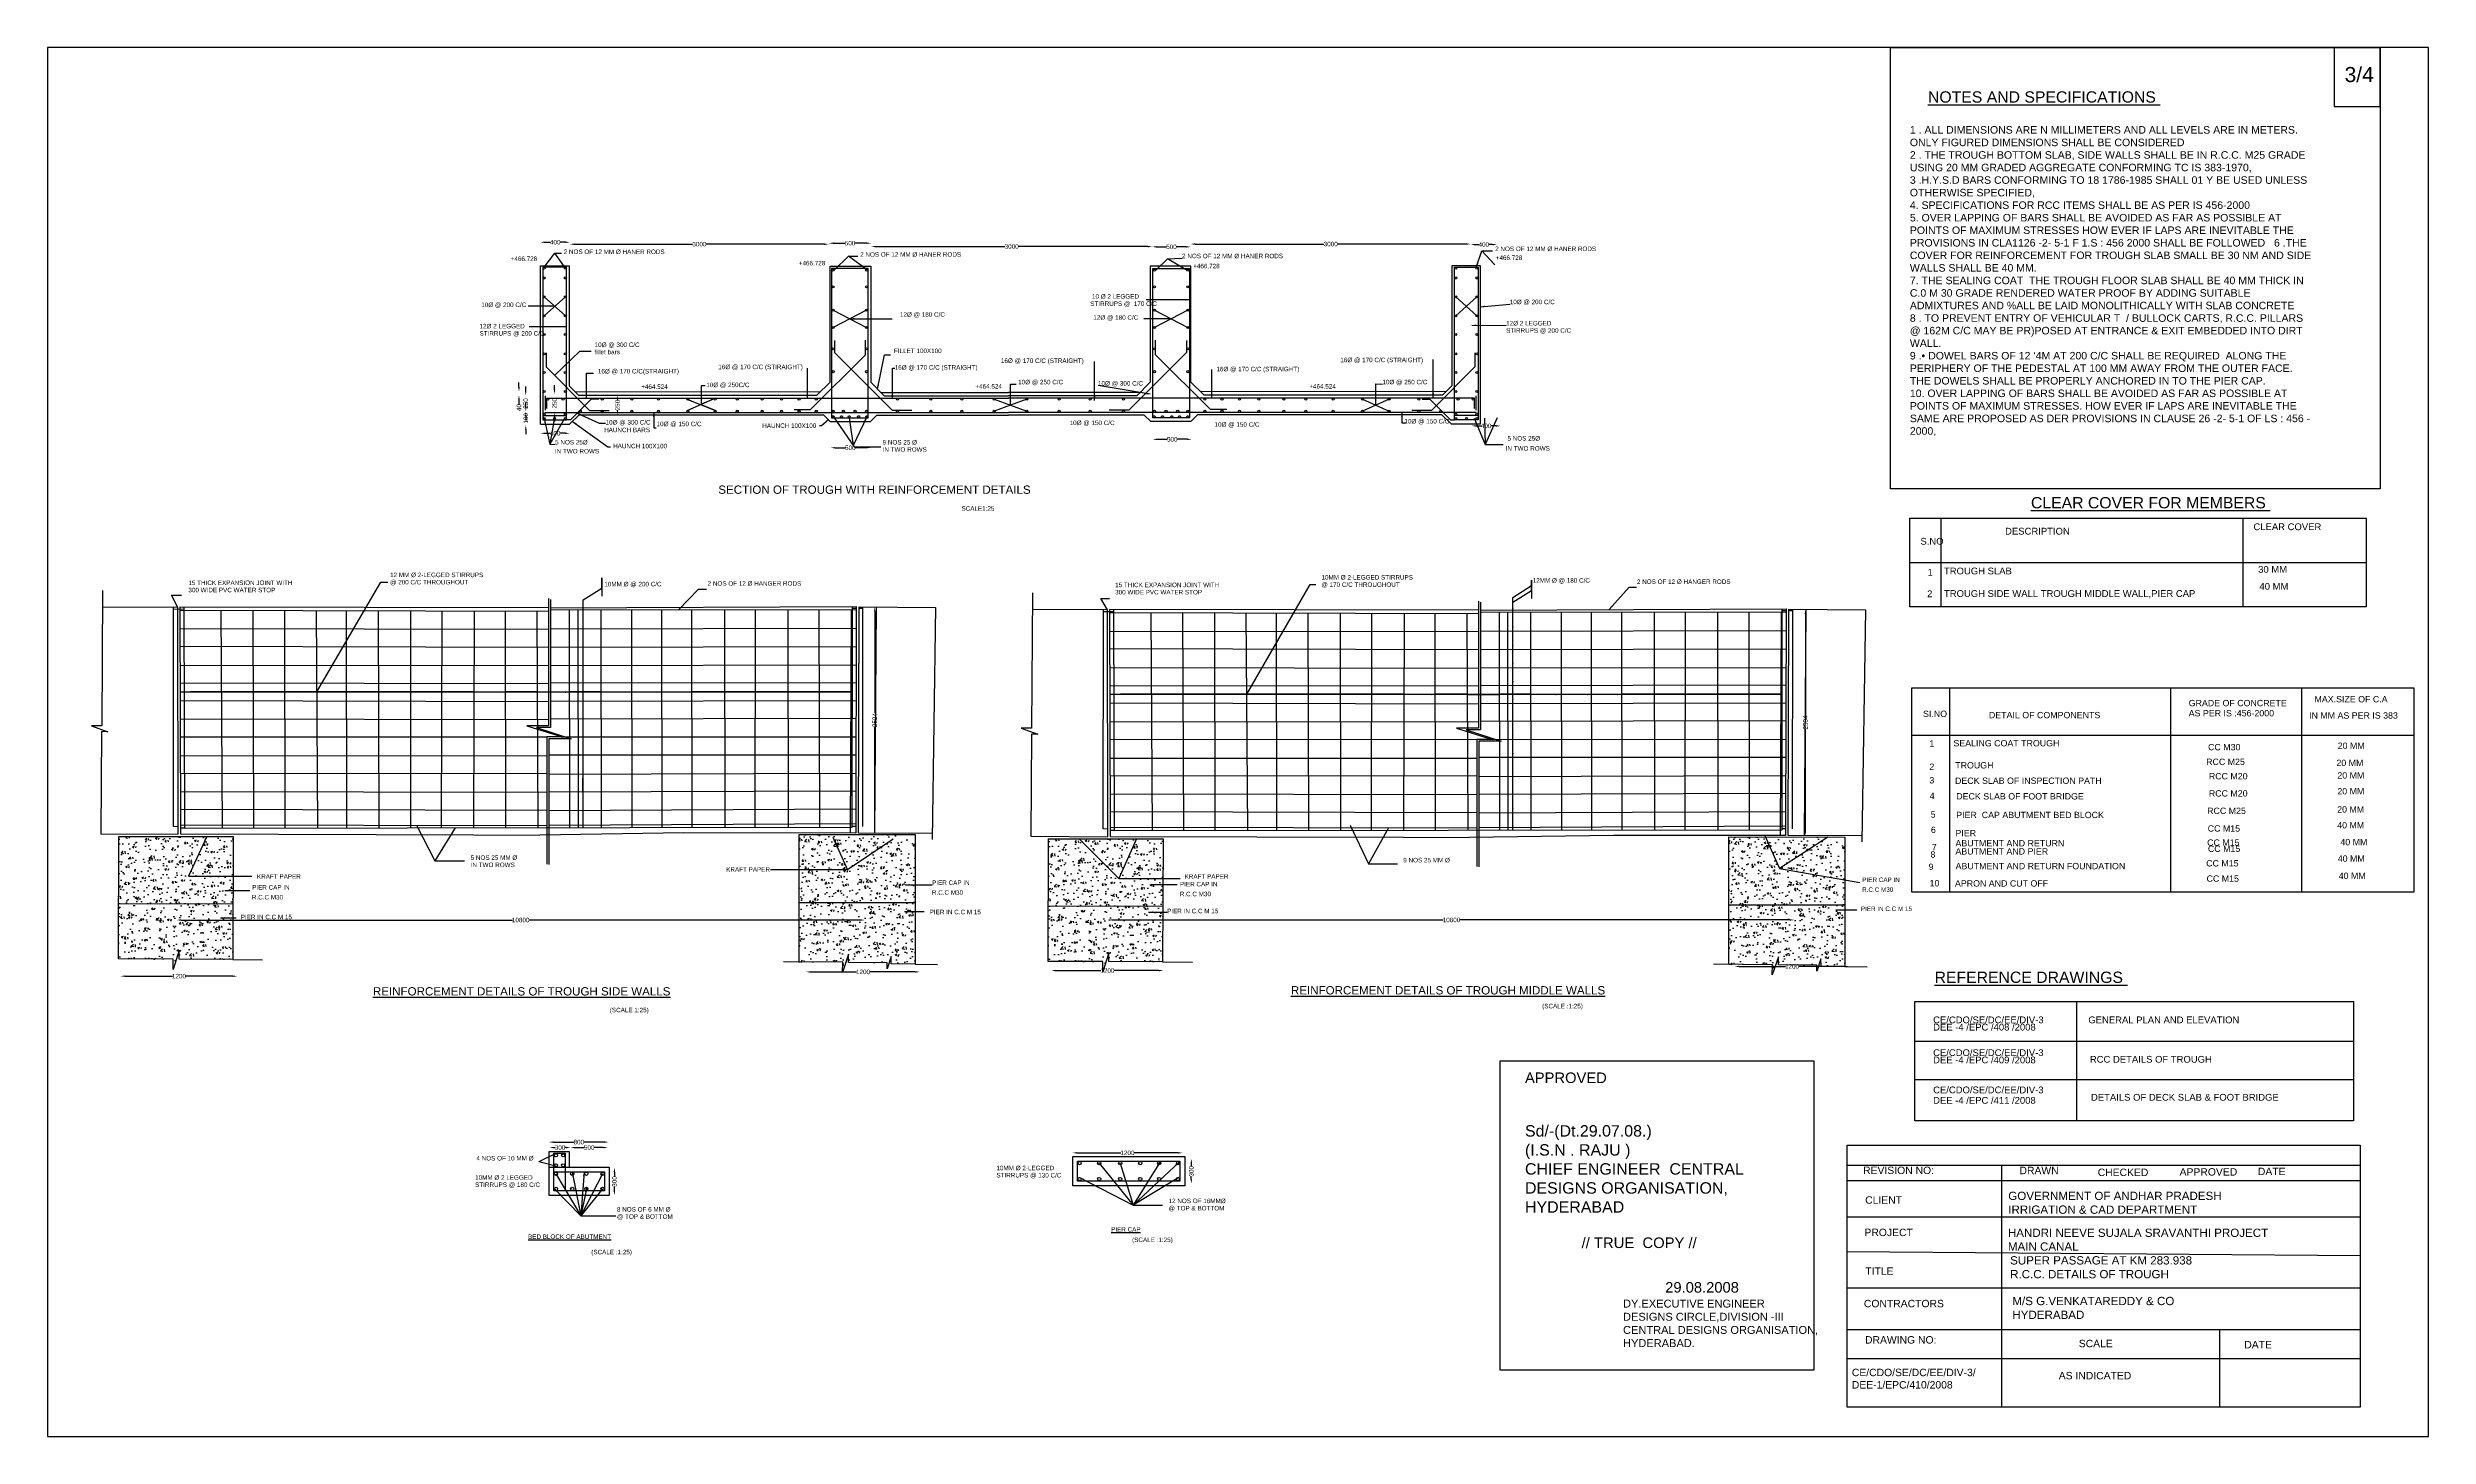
# Model space of a CAD drawing. Header units: millimetres. Extents: x 2517105 to 2675235, y 44338908 to 44431178.
import ezdxf

# ---------------------------------------------------------------- set-up
doc = ezdxf.new("R2010")
doc.units = ezdxf.units.MM
doc.header["$MEASUREMENT"] = 0
for name, color, linetype in [('DIMENSION', 7, 'Continuous'), ('DRAWING', 2, 'Continuous'), ('TEXT', 7, 'Continuous')]:
    doc.layers.add(name, color=color, linetype=linetype)
doc.styles.get("Standard").update_dxf_attribs({"font": 'arial.ttf', "height": 300})
doc.dimstyles.get("Standard").update_dxf_attribs({"dimtxt": 300, "dimasz": 300, "dimexe": 0.18, "dimexo": 0.0625, "dimgap": 0.09, "dimtad": 0, "dimdec": 0, "dimzin": 0, "dimdsep": 46, "dimtxsty": 'Standard', "dimcen": 0.09, "dimse1": 1, "dimse2": 1, "dimadec": 0, "dimazin": 0, "dimtfac": 1, "dimtdec": 0, "dimtofl": 0, "dimtmove": 0, "dimatfit": 3, "dimfxl": 1, "dimtolj": 1, "dimtzin": 0, "dimarcsym": 0})
pattern_1 = [(49.6373946, (-7756472.2, -116157784.4), (1297.620561, -121.8068394), [135.76302, -1493.393216]), (354.6373946, (-7756472.2, -116157784.4), (-242.541938, 1363.160592), [108.610416, -1194.714573]), (100.0887946, (-7756364.1, -116157794.5), (1055.079582, 1241.35292), [115.380809, -1269.188938]), (45.8215946, (-7756470, -116157422.3), (1929.95671, -311.838349), [203.64453, -2240.089824]), (96.2729946, (-7756309, -116157448.3), (1703.02726, 1752.57974), [173.071219, -1903.783102]), (350.8215946, (-7756470, -116157422.3), (1703.02589, 1752.58107), [162.915624, -1792.07186]), (20.6373946, (-7756289.5, -116157514), (1075.871387, -735.6335935), [135.76302, -1493.393216]), (325.6373946, (-7756289.5, -116157514), (448.741411, 1309.833783), [108.610416, -1194.714573]), (71.0887946, (-7756199.8, -116157575.3), (1524.613233, 574.198996), [115.380809, -1269.188938]), (37.1373946, (-7756472.2, -116157784.35), (25.8246048, 602.4442947), [0, -1180.233184, 0, -1212.8163088, 0, -1199.240007]), (7.1373946, (-7756472.2, -116157784.35), (480.7103327, 710.9256723), [0, -691.4863134, 0, -1153.0805802, 0, -457.0688328]), (327.1373946, (-7756875.88, -116157781.8), (966.033541, -46.9428287), [0, -452.5433988, 0, -1411.9354043, 0, -1873.529671]), (317.1373946, (-7757056.9, -116157780.65), (1056.793856, 174.522848), [0, -588.3064184, 0, -937.6699223, 0, -1330.4775925])]
pattern_2 = [(49.6373946, (-7694714.5, -116157944.5), (1297.620561, -121.8068394), [135.76302, -1493.393216]), (354.6373946, (-7694714.5, -116157944.5), (-242.541938, 1363.160592), [108.610416, -1194.714573]), (100.0887946, (-7694606.4, -116157954.7), (1055.079582, 1241.35292), [115.380809, -1269.188938]), (45.8215946, (-7694712.2, -116157582.5), (1929.95671, -311.838349), [203.64453, -2240.089824]), (96.2729946, (-7694551.4, -116157608.5), (1703.02726, 1752.57974), [173.071219, -1903.783102]), (350.8215946, (-7694712.2, -116157582.5), (1703.02589, 1752.58107), [162.915624, -1792.07186]), (20.6373946, (-7694531.8, -116157674.2), (1075.871387, -735.6335935), [135.76302, -1493.393216]), (325.6373946, (-7694531.8, -116157674.2), (448.741411, 1309.833783), [108.610416, -1194.714573]), (71.0887946, (-7694442.1, -116157735.5), (1524.613233, 574.198996), [115.380809, -1269.188938]), (37.1373946, (-7694714.5, -116157944.54), (25.8246048, 602.4442947), [0, -1180.233184, 0, -1212.8163088, 0, -1199.240007]), (7.1373946, (-7694714.5, -116157944.54), (480.7103327, 710.9256723), [0, -691.4863134, 0, -1153.0805802, 0, -457.0688328]), (327.1373946, (-7695118.17, -116157942), (966.033541, -46.9428287), [0, -452.5433988, 0, -1411.9354043, 0, -1873.529671]), (317.1373946, (-7695299.2, -116157940.8), (1056.793856, 174.522848), [0, -588.3064184, 0, -937.6699223, 0, -1330.4775925])]

# ---------------------------------------------------------------- blocks, each defined once
blk = doc.blocks.new('*D53')
at = {"layer": 'Defpoints', "color": 0, "transparency": 16777216}
for p in [(2549848, 44418245), (2549848, 44418229), (2551792, 44418229)]:
    blk.add_point(p, dxfattribs=at)
at = {"layer": 'DIMENSION', "color": 0, "lineweight": -2, "transparency": 16777216}
for p, q in [((2550148, 44418245), (2550483, 44418245)), ((2551492, 44418245), (2551157, 44418245))]:
    blk.add_line(p, q, dxfattribs=at)
at = {"layer": 'DIMENSION', "color": 0, "transparency": 16777216}
for points in [[(2550148, 44418295), (2550148, 44418195), (2549848, 44418245)], [(2551492, 44418295), (2551492, 44418195), (2551792, 44418245)]]:
    blk.add_solid(points, dxfattribs=at)
at = {"layer": 'DIMENSION', "color": 0, "transparency": 16777216, "insert": (2550820, 44418245), "char_height": 300, "attachment_point": 5}
blk.add_mtext('\\A1;400', dxfattribs=at)
blk = doc.blocks.new('*D54')
at = {"layer": 'Defpoints', "color": 0, "transparency": 16777216}
for p in [(2551792, 44418229), (2568998, 44418229), (2568998, 44418117)]:
    blk.add_point(p, dxfattribs=at)
at = {"layer": 'DIMENSION', "color": 0, "lineweight": -2, "transparency": 16777216}
for p, q in [((2552092, 44418117), (2559948, 44418117)), ((2568698, 44418117), (2560842, 44418117))]:
    blk.add_line(p, q, dxfattribs=at)
at = {"layer": 'DIMENSION', "color": 0, "transparency": 16777216}
for points in [[(2552092, 44418167), (2552092, 44418067), (2551792, 44418117)], [(2568698, 44418167), (2568698, 44418067), (2568998, 44418117)]]:
    blk.add_solid(points, dxfattribs=at)
at = {"layer": 'DIMENSION', "color": 0, "transparency": 16777216, "insert": (2560395, 44418117), "char_height": 300, "attachment_point": 5}
blk.add_mtext('\\A1;3000', dxfattribs=at)
blk = doc.blocks.new('*D55')
at = {"layer": 'Defpoints', "color": 0, "transparency": 16777216}
for p in [(2568998, 44418117), (2571803, 44418183), (2571803, 44418117)]:
    blk.add_point(p, dxfattribs=at)
at = {"layer": 'DIMENSION', "color": 0, "lineweight": -2, "transparency": 16777216}
for p, q in [((2569298, 44418183), (2570070, 44418183)), ((2571503, 44418183), (2570732, 44418183))]:
    blk.add_line(p, q, dxfattribs=at)
at = {"layer": 'DIMENSION', "color": 0, "transparency": 16777216}
for points in [[(2569298, 44418233), (2569298, 44418133), (2568998, 44418183)], [(2571503, 44418233), (2571503, 44418133), (2571803, 44418183)]]:
    blk.add_solid(points, dxfattribs=at)
at = {"layer": 'DIMENSION', "color": 0, "transparency": 16777216, "insert": (2570401, 44418183), "char_height": 300, "attachment_point": 5}
blk.add_mtext('\\A1;500', dxfattribs=at)
blk = doc.blocks.new('*D56')
at = {"layer": 'Defpoints', "color": 0, "transparency": 16777216}
for p in [(2571803, 44418183), (2590471, 44417972), (2590471, 44417959)]:
    blk.add_point(p, dxfattribs=at)
at = {"layer": 'DIMENSION', "color": 0, "lineweight": -2, "transparency": 16777216}
for p, q in [((2572103, 44417959), (2580690, 44417959)), ((2590171, 44417959), (2581585, 44417959))]:
    blk.add_line(p, q, dxfattribs=at)
at = {"layer": 'DIMENSION', "color": 0, "transparency": 16777216}
for points in [[(2572103, 44418009), (2572103, 44417909), (2571803, 44417959)], [(2590171, 44418009), (2590171, 44417909), (2590471, 44417959)]]:
    blk.add_solid(points, dxfattribs=at)
at = {"layer": 'DIMENSION', "color": 0, "transparency": 16777216, "insert": (2581137, 44417959), "char_height": 300, "attachment_point": 5}
blk.add_mtext('\\A1;3000', dxfattribs=at)
blk = doc.blocks.new('*D57')
at = {"layer": 'Defpoints', "color": 0, "transparency": 16777216}
for p in [(2590471, 44417972), (2593032, 44417972), (2593032, 44417938)]:
    blk.add_point(p, dxfattribs=at)
at = {"layer": 'DIMENSION', "color": 0, "lineweight": -2, "transparency": 16777216}
for p, q in [((2590771, 44417938), (2591421, 44417938)), ((2592732, 44417938), (2592082, 44417938))]:
    blk.add_line(p, q, dxfattribs=at)
at = {"layer": 'DIMENSION', "color": 0, "transparency": 16777216}
for points in [[(2590771, 44417988), (2590771, 44417888), (2590471, 44417938)], [(2592732, 44417988), (2592732, 44417888), (2593032, 44417938)]]:
    blk.add_solid(points, dxfattribs=at)
at = {"layer": 'DIMENSION', "color": 0, "transparency": 16777216, "insert": (2591751, 44417938), "char_height": 300, "attachment_point": 5}
blk.add_mtext('\\A1;500', dxfattribs=at)
blk = doc.blocks.new('*D58')
at = {"layer": 'Defpoints', "color": 0, "transparency": 16777216}
for p in [(2593032, 44417938), (2611622, 44418311), (2611622, 44418125)]:
    blk.add_point(p, dxfattribs=at)
at = {"layer": 'DIMENSION', "color": 0, "lineweight": -2, "transparency": 16777216}
for p, q in [((2593332, 44418125), (2601879, 44418125)), ((2611322, 44418125), (2602774, 44418125))]:
    blk.add_line(p, q, dxfattribs=at)
at = {"layer": 'DIMENSION', "color": 0, "transparency": 16777216}
for points in [[(2593332, 44418175), (2593332, 44418075), (2593032, 44418125)], [(2611322, 44418175), (2611322, 44418075), (2611622, 44418125)]]:
    blk.add_solid(points, dxfattribs=at)
at = {"layer": 'DIMENSION', "color": 0, "transparency": 16777216, "insert": (2602327, 44418125), "char_height": 300, "attachment_point": 5}
blk.add_mtext('\\A1;3000', dxfattribs=at)
blk = doc.blocks.new('*D59')
at = {"layer": 'Defpoints', "color": 0, "transparency": 16777216}
for p in [(2611622, 44418125), (2613371, 44418125), (2613371, 44418090)]:
    blk.add_point(p, dxfattribs=at)
at = {"layer": 'DIMENSION', "color": 0, "lineweight": -2, "transparency": 16777216}
for p, q in [((2611922, 44418090), (2612159, 44418090)), ((2613071, 44418090), (2612833, 44418090))]:
    blk.add_line(p, q, dxfattribs=at)
at = {"layer": 'DIMENSION', "color": 0, "transparency": 16777216}
for points in [[(2611922, 44418140), (2611922, 44418040), (2611622, 44418090)], [(2613071, 44418140), (2613071, 44418040), (2613371, 44418090)]]:
    blk.add_solid(points, dxfattribs=at)
at = {"layer": 'DIMENSION', "color": 0, "transparency": 16777216, "insert": (2612496, 44418090), "char_height": 300, "attachment_point": 5}
blk.add_mtext('\\A1;400', dxfattribs=at)
blk = doc.blocks.new('*D60')
at = {"layer": 'Defpoints', "color": 0, "transparency": 16777216}
for p in [(2611686, 44405976), (2613607, 44406044), (2613607, 44405976)]:
    blk.add_point(p, dxfattribs=at)
at = {"layer": 'DIMENSION', "color": 0, "lineweight": -2, "transparency": 16777216}
for p, q in [((2611986, 44406044), (2612310, 44406044)), ((2613307, 44406044), (2612984, 44406044))]:
    blk.add_line(p, q, dxfattribs=at)
at = {"layer": 'DIMENSION', "color": 0, "transparency": 16777216}
for points in [[(2611986, 44406094), (2611986, 44405994), (2611686, 44406044)], [(2613307, 44406094), (2613307, 44405994), (2613607, 44406044)]]:
    blk.add_solid(points, dxfattribs=at)
at = {"layer": 'DIMENSION', "color": 0, "transparency": 16777216, "insert": (2612647, 44406044), "char_height": 300, "attachment_point": 5}
blk.add_mtext('\\A1;400', dxfattribs=at)
blk = doc.blocks.new('*D61')
at = {"layer": 'Defpoints', "color": 0, "transparency": 16777216}
for p in [(2590506, 44405152), (2590506, 44405129), (2593099, 44405129)]:
    blk.add_point(p, dxfattribs=at)
at = {"layer": 'DIMENSION', "color": 0, "lineweight": -2, "transparency": 16777216}
for p, q in [((2590806, 44405152), (2591472, 44405152)), ((2592799, 44405152), (2592134, 44405152))]:
    blk.add_line(p, q, dxfattribs=at)
at = {"layer": 'DIMENSION', "color": 0, "transparency": 16777216}
for points in [[(2590806, 44405202), (2590806, 44405102), (2590506, 44405152)], [(2592799, 44405202), (2592799, 44405102), (2593099, 44405152)]]:
    blk.add_solid(points, dxfattribs=at)
at = {"layer": 'DIMENSION', "color": 0, "transparency": 16777216, "insert": (2591803, 44405152), "char_height": 300, "attachment_point": 5}
blk.add_mtext('\\A1;500', dxfattribs=at)
blk = doc.blocks.new('*D62')
at = {"layer": 'Defpoints', "color": 0, "transparency": 16777216}
for p in [(2571733, 44404591), (2569108, 44404459), (2571733, 44404459)]:
    blk.add_point(p, dxfattribs=at)
at = {"layer": 'DIMENSION', "color": 0, "lineweight": -2, "transparency": 16777216}
for p, q in [((2569408, 44404591), (2570090, 44404591)), ((2571433, 44404591), (2570752, 44404591))]:
    blk.add_line(p, q, dxfattribs=at)
at = {"layer": 'DIMENSION', "color": 0, "transparency": 16777216}
for points in [[(2569408, 44404641), (2569408, 44404541), (2569108, 44404591)], [(2571433, 44404641), (2571433, 44404541), (2571733, 44404591)]]:
    blk.add_solid(points, dxfattribs=at)
at = {"layer": 'DIMENSION', "color": 0, "transparency": 16777216, "insert": (2570421, 44404591), "char_height": 300, "attachment_point": 5}
blk.add_mtext('\\A1;500', dxfattribs=at)
blk = doc.blocks.new('*D63')
at = {"layer": 'Defpoints', "color": 0, "transparency": 16777216}
for p in [(2554956, 44408082), (2554956, 44408082), (2554956, 44406775)]:
    blk.add_point(p, dxfattribs=at)
at = {"layer": 'DIMENSION', "color": 0, "lineweight": -2, "transparency": 16777216}
for p, q in [((2554956, 44407782), (2554956, 44407762)), ((2554956, 44407075), (2554956, 44407095))]:
    blk.add_line(p, q, dxfattribs=at)
at = {"layer": 'DIMENSION', "color": 0, "transparency": 16777216}
for points in [[(2554906, 44407782), (2555006, 44407782), (2554956, 44408082)], [(2554906, 44407075), (2555006, 44407075), (2554956, 44406775)]]:
    blk.add_solid(points, dxfattribs=at)
at = {"layer": 'DIMENSION', "color": 0, "transparency": 16777216, "insert": (2554956, 44407429), "char_height": 300, "attachment_point": 5, "rotation": 90}
blk.add_mtext('\\A1;250', dxfattribs=at)
blk = doc.blocks.new('*D64')
at = {"layer": 'Defpoints', "color": 0, "transparency": 16777216}
for p in [(2549844, 44405553), (2549844, 44405547), (2551776, 44405547)]:
    blk.add_point(p, dxfattribs=at)
at = {"layer": 'DIMENSION', "color": 0, "lineweight": -2, "transparency": 16777216}
for p, q in [((2550144, 44405553), (2550473, 44405553)), ((2551476, 44405553), (2551147, 44405553))]:
    blk.add_line(p, q, dxfattribs=at)
at = {"layer": 'DIMENSION', "color": 0, "transparency": 16777216}
for points in [[(2550144, 44405603), (2550144, 44405503), (2549844, 44405553)], [(2551476, 44405603), (2551476, 44405503), (2551776, 44405553)]]:
    blk.add_solid(points, dxfattribs=at)
at = {"layer": 'DIMENSION', "color": 0, "transparency": 16777216, "insert": (2550810, 44405553), "char_height": 300, "attachment_point": 5}
blk.add_mtext('\\A1;400', dxfattribs=at)
blk = doc.blocks.new('*D65')
at = {"layer": 'Defpoints', "color": 0, "transparency": 16777216}
for p in [(2550774, 44408155), (2550790, 44408155), (2550790, 44406940)]:
    blk.add_point(p, dxfattribs=at)
at = {"layer": 'DIMENSION', "color": 0, "lineweight": -2, "transparency": 16777216}
for p, q in [((2550774, 44408455), (2550774, 44408755)), ((2550774, 44406640), (2550774, 44406340))]:
    blk.add_line(p, q, dxfattribs=at)
at = {"layer": 'DIMENSION', "color": 0, "transparency": 16777216}
for points in [[(2550724, 44408455), (2550824, 44408455), (2550774, 44408155)], [(2550724, 44406640), (2550824, 44406640), (2550774, 44406940)]]:
    blk.add_solid(points, dxfattribs=at)
at = {"layer": 'DIMENSION', "color": 0, "transparency": 16777216, "insert": (2550774, 44407548), "char_height": 300, "attachment_point": 5, "rotation": 90}
blk.add_mtext('\\A1;250', dxfattribs=at)
blk = doc.blocks.new('*D66')
at = {"layer": 'Defpoints', "color": 0, "transparency": 16777216}
for p in [(2548865, 44407004), (2548865, 44406090), (2548865, 44406090)]:
    blk.add_point(p, dxfattribs=at)
at = {"layer": 'DIMENSION', "color": 0, "lineweight": -2, "transparency": 16777216}
for p, q in [((2548865, 44407304), (2548865, 44407604)), ((2548865, 44405790), (2548865, 44405490))]:
    blk.add_line(p, q, dxfattribs=at)
at = {"layer": 'DIMENSION', "color": 0, "transparency": 16777216}
for points in [[(2548815, 44407304), (2548915, 44407304), (2548865, 44407004)], [(2548815, 44405790), (2548915, 44405790), (2548865, 44406090)]]:
    blk.add_solid(points, dxfattribs=at)
at = {"layer": 'DIMENSION', "color": 0, "transparency": 16777216, "insert": (2548865, 44406547), "char_height": 300, "attachment_point": 5, "rotation": 90}
blk.add_mtext('\\A1;100', dxfattribs=at)
blk = doc.blocks.new('*D67')
at = {"layer": 'Defpoints', "color": 0, "transparency": 16777216}
for p in [(2548861, 44408060), (2548865, 44408060), (2548865, 44407004)]:
    blk.add_point(p, dxfattribs=at)
at = {"layer": 'DIMENSION', "color": 0, "lineweight": -2, "transparency": 16777216}
for p, q in [((2548861, 44408360), (2548861, 44408660)), ((2548861, 44406704), (2548861, 44406404))]:
    blk.add_line(p, q, dxfattribs=at)
at = {"layer": 'DIMENSION', "color": 0, "transparency": 16777216}
for points in [[(2548811, 44408360), (2548911, 44408360), (2548861, 44408060)], [(2548811, 44406704), (2548911, 44406704), (2548861, 44407004)]]:
    blk.add_solid(points, dxfattribs=at)
at = {"layer": 'DIMENSION', "color": 0, "transparency": 16777216, "insert": (2548861, 44407532), "char_height": 300, "attachment_point": 5, "rotation": 90}
blk.add_mtext('\\A1;250', dxfattribs=at)
blk = doc.blocks.new('*D68')
at = {"layer": 'Defpoints', "color": 0, "transparency": 16777216}
for p in [(2548413, 44408324), (2548413, 44408083), (2548413, 44408083)]:
    blk.add_point(p, dxfattribs=at)
at = {"layer": 'DIMENSION', "color": 0, "lineweight": -2, "transparency": 16777216}
for p, q in [((2548413, 44408624), (2548413, 44408924)), ((2548413, 44407783), (2548413, 44407483))]:
    blk.add_line(p, q, dxfattribs=at)
at = {"layer": 'DIMENSION', "color": 0, "transparency": 16777216}
for points in [[(2548363, 44408624), (2548463, 44408624), (2548413, 44408324)], [(2548363, 44407783), (2548463, 44407783), (2548413, 44408083)]]:
    blk.add_solid(points, dxfattribs=at)
at = {"layer": 'DIMENSION', "color": 0, "transparency": 16777216, "insert": (2548413, 44407263), "char_height": 300, "attachment_point": 5, "rotation": 90}
blk.add_mtext('\\A1;40', dxfattribs=at)
blk = doc.blocks.new('*D69')
at = {"layer": 'Defpoints', "color": 0, "transparency": 16777216}
for p in [(2572158, 44394015), (2572042, 44378984), (2572042, 44378984)]:
    blk.add_point(p, dxfattribs=at)
at = {"layer": 'DIMENSION', "color": 0, "lineweight": -2, "transparency": 16777216}
for p, q in [((2572042, 44393715), (2572042, 44386949)), ((2572042, 44379284), (2572042, 44386049))]:
    blk.add_line(p, q, dxfattribs=at)
at = {"layer": 'DIMENSION', "color": 0, "transparency": 16777216}
for points in [[(2571992, 44393715), (2572092, 44393715), (2572042, 44394015)], [(2571992, 44379284), (2572092, 44379284), (2572042, 44378984)]]:
    blk.add_solid(points, dxfattribs=at)
at = {"layer": 'DIMENSION', "color": 0, "transparency": 16777216, "insert": (2572042, 44386499), "char_height": 300, "attachment_point": 5, "rotation": 90}
blk.add_mtext('\\A1;2594', dxfattribs=at)
blk = doc.blocks.new('*D70')
at = {"layer": 'Defpoints', "color": 0, "transparency": 16777216}
for p in [(2521959, 44369538), (2521959, 44369485), (2529693, 44369538)]:
    blk.add_point(p, dxfattribs=at)
at = {"layer": 'DIMENSION', "color": 0, "lineweight": -2, "transparency": 16777216}
for p, q in [((2522259, 44369485), (2525393, 44369485)), ((2529393, 44369485), (2526260, 44369485))]:
    blk.add_line(p, q, dxfattribs=at)
at = {"layer": 'DIMENSION', "color": 0, "transparency": 16777216}
for points in [[(2522259, 44369535), (2522259, 44369435), (2521959, 44369485)], [(2529393, 44369535), (2529393, 44369435), (2529693, 44369485)]]:
    blk.add_solid(points, dxfattribs=at)
at = {"layer": 'DIMENSION', "color": 0, "transparency": 16777216, "insert": (2525826, 44369485), "char_height": 300, "attachment_point": 5}
blk.add_mtext('\\A1;1200', dxfattribs=at)
blk = doc.blocks.new('*D71')
at = {"layer": 'Defpoints', "color": 0, "transparency": 16777216}
for p in [(2571374, 44373215), (2571374, 44373210), (2525668, 44372874)]:
    blk.add_point(p, dxfattribs=at)
at = {"layer": 'DIMENSION', "color": 0, "lineweight": -2, "transparency": 16777216}
for p, q in [((2525968, 44373215), (2547971, 44373215)), ((2571074, 44373215), (2549071, 44373215))]:
    blk.add_line(p, q, dxfattribs=at)
at = {"layer": 'DIMENSION', "color": 0, "transparency": 16777216}
for points in [[(2525968, 44373265), (2525968, 44373165), (2525668, 44373215)], [(2571074, 44373265), (2571074, 44373165), (2571374, 44373215)]]:
    blk.add_solid(points, dxfattribs=at)
at = {"layer": 'DIMENSION', "color": 0, "transparency": 16777216, "insert": (2548521, 44373215), "char_height": 300, "attachment_point": 5}
blk.add_mtext('\\A1;10800', dxfattribs=at)
blk = doc.blocks.new('*D72')
at = {"layer": 'Defpoints', "color": 0, "transparency": 16777216}
for p in [(2575036, 44369767), (2567492, 44369745), (2575036, 44369745)]:
    blk.add_point(p, dxfattribs=at)
at = {"layer": 'DIMENSION', "color": 0, "lineweight": -2, "transparency": 16777216}
for p, q in [((2567792, 44369767), (2570830, 44369767)), ((2574736, 44369767), (2571697, 44369767))]:
    blk.add_line(p, q, dxfattribs=at)
at = {"layer": 'DIMENSION', "color": 0, "transparency": 16777216}
for points in [[(2567792, 44369817), (2567792, 44369717), (2567492, 44369767)], [(2574736, 44369817), (2574736, 44369717), (2575036, 44369767)]]:
    blk.add_solid(points, dxfattribs=at)
at = {"layer": 'DIMENSION', "color": 0, "transparency": 16777216, "insert": (2571264, 44369767), "char_height": 300, "attachment_point": 5}
blk.add_mtext('\\A1;1200', dxfattribs=at)
blk = doc.blocks.new('*D73')
at = {"layer": 'Defpoints', "color": 0, "transparency": 16777216}
for p in [(2583771, 44369857), (2583771, 44369857), (2591217, 44369857)]:
    blk.add_point(p, dxfattribs=at)
at = {"layer": 'DIMENSION', "color": 0, "lineweight": -2, "transparency": 16777216}
for p, q in [((2584071, 44369857), (2587061, 44369857)), ((2590917, 44369857), (2587927, 44369857))]:
    blk.add_line(p, q, dxfattribs=at)
at = {"layer": 'DIMENSION', "color": 0, "transparency": 16777216}
for points in [[(2584071, 44369907), (2584071, 44369807), (2583771, 44369857)], [(2590917, 44369907), (2590917, 44369807), (2591217, 44369857)]]:
    blk.add_solid(points, dxfattribs=at)
at = {"layer": 'DIMENSION', "color": 0, "transparency": 16777216, "insert": (2587494, 44369857), "char_height": 300, "attachment_point": 5}
blk.add_mtext('\\A1;1200', dxfattribs=at)
blk = doc.blocks.new('*D74')
at = {"layer": 'Defpoints', "color": 0, "transparency": 16777216}
for p in [(2587578, 44373239), (2633118, 44373456), (2633118, 44373220)]:
    blk.add_point(p, dxfattribs=at)
at = {"layer": 'DIMENSION', "color": 0, "lineweight": -2, "transparency": 16777216}
for p, q in [((2587878, 44373220), (2609798, 44373220)), ((2632818, 44373220), (2610898, 44373220))]:
    blk.add_line(p, q, dxfattribs=at)
at = {"layer": 'DIMENSION', "color": 0, "transparency": 16777216}
for points in [[(2587878, 44373270), (2587878, 44373170), (2587578, 44373220)], [(2632818, 44373270), (2632818, 44373170), (2633118, 44373220)]]:
    blk.add_solid(points, dxfattribs=at)
at = {"layer": 'DIMENSION', "color": 0, "transparency": 16777216, "insert": (2610348, 44373220), "char_height": 300, "attachment_point": 5}
blk.add_mtext('\\A1;10800', dxfattribs=at)
blk = doc.blocks.new('*D75')
at = {"layer": 'Defpoints', "color": 0, "transparency": 16777216}
for p in [(2629161, 44369799), (2636778, 44370132), (2636778, 44369799)]:
    blk.add_point(p, dxfattribs=at)
at = {"layer": 'DIMENSION', "color": 0, "lineweight": -2, "transparency": 16777216}
for p, q in [((2629461, 44370132), (2632536, 44370132)), ((2636478, 44370132), (2633403, 44370132))]:
    blk.add_line(p, q, dxfattribs=at)
at = {"layer": 'DIMENSION', "color": 0, "transparency": 16777216}
for points in [[(2629461, 44370182), (2629461, 44370082), (2629161, 44370132)], [(2636478, 44370182), (2636478, 44370082), (2636778, 44370132)]]:
    blk.add_solid(points, dxfattribs=at)
at = {"layer": 'DIMENSION', "color": 0, "transparency": 16777216, "insert": (2632969, 44370132), "char_height": 300, "attachment_point": 5}
blk.add_mtext('\\A1;1200', dxfattribs=at)
blk = doc.blocks.new('*D76')
at = {"layer": 'Defpoints', "color": 0, "transparency": 16777216}
for p in [(2633915, 44393854), (2633848, 44378823), (2633857, 44378823)]:
    blk.add_point(p, dxfattribs=at)
at = {"layer": 'DIMENSION', "color": 0, "lineweight": -2, "transparency": 16777216}
for p, q in [((2633857, 44393554), (2633857, 44386789)), ((2633857, 44379123), (2633857, 44385889))]:
    blk.add_line(p, q, dxfattribs=at)
at = {"layer": 'DIMENSION', "color": 0, "transparency": 16777216}
for points in [[(2633807, 44393554), (2633907, 44393554), (2633857, 44393854)], [(2633807, 44379123), (2633907, 44379123), (2633857, 44378823)]]:
    blk.add_solid(points, dxfattribs=at)
at = {"layer": 'DIMENSION', "color": 0, "transparency": 16777216, "insert": (2633857, 44386339), "char_height": 300, "attachment_point": 5, "rotation": 90}
blk.add_mtext('\\A1;2594', dxfattribs=at)
blk = doc.blocks.new('*D77')
at = {"layer": 'Defpoints', "color": 0, "transparency": 16777216}
for p in [(2585175, 44357841), (2592480, 44357841), (2592480, 44357746)]:
    blk.add_point(p, dxfattribs=at)
at = {"layer": 'DIMENSION', "color": 0, "lineweight": -2, "transparency": 16777216}
for p, q in [((2585475, 44357746), (2588394, 44357746)), ((2592180, 44357746), (2589261, 44357746))]:
    blk.add_line(p, q, dxfattribs=at)
at = {"layer": 'DIMENSION', "color": 0, "transparency": 16777216}
for points in [[(2585475, 44357796), (2585475, 44357696), (2585175, 44357746)], [(2592180, 44357796), (2592180, 44357696), (2592480, 44357746)]]:
    blk.add_solid(points, dxfattribs=at)
at = {"layer": 'DIMENSION', "color": 0, "transparency": 16777216, "insert": (2588828, 44357746), "char_height": 300, "attachment_point": 5}
blk.add_mtext('\\A1;1200', dxfattribs=at)
blk = doc.blocks.new('*D78')
at = {"layer": 'Defpoints', "color": 0, "transparency": 16777216}
for p in [(2592994, 44357365), (2593070, 44357365), (2592994, 44355693)]:
    blk.add_point(p, dxfattribs=at)
at = {"layer": 'DIMENSION', "color": 0, "lineweight": -2, "transparency": 16777216}
for p, q in [((2593070, 44357065), (2593070, 44356860)), ((2593070, 44355993), (2593070, 44356198))]:
    blk.add_line(p, q, dxfattribs=at)
at = {"layer": 'DIMENSION', "color": 0, "transparency": 16777216}
for points in [[(2593020, 44357065), (2593120, 44357065), (2593070, 44357365)], [(2593020, 44355993), (2593120, 44355993), (2593070, 44355693)]]:
    blk.add_solid(points, dxfattribs=at)
at = {"layer": 'DIMENSION', "color": 0, "transparency": 16777216, "insert": (2593070, 44356529), "char_height": 300, "attachment_point": 5, "rotation": 90}
blk.add_mtext('\\A1;300', dxfattribs=at)
blk = doc.blocks.new('*D79')
at = {"layer": 'Defpoints', "color": 0, "transparency": 16777216}
for p in [(2550406, 44358441), (2554369, 44358460), (2554369, 44358441)]:
    blk.add_point(p, dxfattribs=at)
at = {"layer": 'DIMENSION', "color": 0, "lineweight": -2, "transparency": 16777216}
for p, q in [((2550706, 44358460), (2552056, 44358460)), ((2554069, 44358460), (2552719, 44358460))]:
    blk.add_line(p, q, dxfattribs=at)
at = {"layer": 'DIMENSION', "color": 0, "transparency": 16777216}
for points in [[(2550706, 44358510), (2550706, 44358410), (2550406, 44358460)], [(2554069, 44358510), (2554069, 44358410), (2554369, 44358460)]]:
    blk.add_solid(points, dxfattribs=at)
at = {"layer": 'DIMENSION', "color": 0, "transparency": 16777216, "insert": (2552387, 44358460), "char_height": 300, "attachment_point": 5}
blk.add_mtext('\\A1;800', dxfattribs=at)
blk = doc.blocks.new('*D80')
at = {"layer": 'Defpoints', "color": 0, "transparency": 16777216}
for p in [(2551838, 44358088), (2554313, 44358097), (2554313, 44358088)]:
    blk.add_point(p, dxfattribs=at)
at = {"layer": 'DIMENSION', "color": 0, "lineweight": -2, "transparency": 16777216}
for p, q in [((2552138, 44358097), (2552745, 44358097)), ((2554013, 44358097), (2553407, 44358097))]:
    blk.add_line(p, q, dxfattribs=at)
at = {"layer": 'DIMENSION', "color": 0, "transparency": 16777216}
for points in [[(2552138, 44358147), (2552138, 44358047), (2551838, 44358097)], [(2554013, 44358147), (2554013, 44358047), (2554313, 44358097)]]:
    blk.add_solid(points, dxfattribs=at)
at = {"layer": 'DIMENSION', "color": 0, "transparency": 16777216, "insert": (2553076, 44358097), "char_height": 300, "attachment_point": 5}
blk.add_mtext('\\A1;500', dxfattribs=at)
blk = doc.blocks.new('*D81')
at = {"layer": 'Defpoints', "color": 0, "transparency": 16777216}
for p in [(2550443, 44358097), (2550443, 44358097), (2551838, 44358097)]:
    blk.add_point(p, dxfattribs=at)
at = {"layer": 'DIMENSION', "color": 0, "lineweight": -2, "transparency": 16777216}
for p, q in [((2550743, 44358097), (2550810, 44358097)), ((2551538, 44358097), (2551472, 44358097))]:
    blk.add_line(p, q, dxfattribs=at)
at = {"layer": 'DIMENSION', "color": 0, "transparency": 16777216}
for points in [[(2550743, 44358147), (2550743, 44358047), (2550443, 44358097)], [(2551538, 44358147), (2551538, 44358047), (2551838, 44358097)]]:
    blk.add_solid(points, dxfattribs=at)
at = {"layer": 'DIMENSION', "color": 0, "transparency": 16777216, "insert": (2551141, 44358097), "char_height": 300, "attachment_point": 5}
blk.add_mtext('\\A1;300', dxfattribs=at)
blk = doc.blocks.new('*D82')
at = {"layer": 'Defpoints', "color": 0, "transparency": 16777216}
for p in [(2554733, 44356774), (2554750, 44356774), (2554733, 44354921)]:
    blk.add_point(p, dxfattribs=at)
at = {"layer": 'DIMENSION', "color": 0, "lineweight": -2, "transparency": 16777216}
for p, q in [((2554750, 44356474), (2554750, 44356178)), ((2554750, 44355221), (2554750, 44355516))]:
    blk.add_line(p, q, dxfattribs=at)
at = {"layer": 'DIMENSION', "color": 0, "transparency": 16777216}
for points in [[(2554700, 44356474), (2554800, 44356474), (2554750, 44356774)], [(2554700, 44355221), (2554800, 44355221), (2554750, 44354921)]]:
    blk.add_solid(points, dxfattribs=at)
at = {"layer": 'DIMENSION', "color": 0, "transparency": 16777216, "insert": (2554750, 44355847), "char_height": 300, "attachment_point": 5, "rotation": 90}
blk.add_mtext('\\A1;300', dxfattribs=at)

msp = doc.modelspace()

# ---------------------------------------------------------------- hatches: boundary and pattern name
at = {"layer": 'DRAWING'}
h = msp.add_hatch(dxfattribs=at)
h.set_pattern_fill('AR-CONC', color=0, scale=181.01736, angle=-0.362605, style=0)
h.set_pattern_definition(pattern_1)
h.paths.add_polyline_path([(2529417.8, 44374300.6), (2529430.5, 44378769.8), (2527669.1, 44378770.9), (2521826.8, 44378774.3), (2521814.4, 44374322.2)])
h.paths.add_polyline_path([(2521814.4, 44374322.2), (2521804.2, 44370626.6), (2525437.1, 44370616.6), (2525432.8, 44369925.1), (2525842.7, 44371202.3), (2525839, 44370611), (2529407.3, 44370588.4), (2529417.8, 44374300.6)])
h = msp.add_hatch(dxfattribs=at)
h.set_pattern_fill('AR-CONC', color=0, scale=181.01736, angle=-0.362605, style=0)
h.set_pattern_definition(pattern_1)
h.paths.add_polyline_path([(2574723.5, 44374378.4), (2574727.4, 44378889), (2567013.8, 44378903.6), (2567019.1, 44374385.1)])
h.paths.add_polyline_path([(2567019.1, 44374385.1), (2567023.8, 44370431), (2569915.9, 44370407.8), (2569899.9, 44369725.9), (2570303.2, 44370938.1), (2570305.6, 44370393.7), (2572862.5, 44370380.6), (2572857, 44369977.8), (2573133, 44370796.4), (2573138.7, 44370310.1), (2574719.9, 44370292.1), (2574723.5, 44374378.4)])
h = msp.add_hatch(dxfattribs=at)
h.set_pattern_fill('AR-CONC', color=0, scale=181.01736, angle=-0.362605, style=0)
h.set_pattern_definition(pattern_2)
h.paths.add_polyline_path([(2591175.5, 44374140.4), (2591188.2, 44378609.6), (2589426.8, 44378610.7), (2583584.5, 44378614.1), (2583572.2, 44374162)])
h.paths.add_polyline_path([(2583572.2, 44374162), (2583561.9, 44370466.5), (2587194.8, 44370456.4), (2587190.5, 44369764.9), (2587600.4, 44371042.1), (2587596.7, 44370450.8), (2591165, 44370428.2), (2591175.5, 44374140.4)])
h = msp.add_hatch(dxfattribs=at)
h.set_pattern_fill('AR-CONC', color=0, scale=181.01736, angle=-0.362605, style=0)
h.set_pattern_definition(pattern_2)
h.paths.add_polyline_path([(2636481.2, 44374218.2), (2636485.1, 44378728.8), (2628771.5, 44378743.4), (2628776.8, 44374224.9)])
h.paths.add_polyline_path([(2628776.8, 44374224.9), (2628781.5, 44370270.8), (2631673.7, 44370247.6), (2631657.6, 44369565.7), (2632060.9, 44370777.9), (2632063.3, 44370233.5), (2634620.2, 44370220.4), (2634614.7, 44369817.6), (2634890.7, 44370636.2), (2634896.4, 44370149.9), (2636477.6, 44370131.9), (2636481.2, 44374218.2)])

# ---------------------------------------------------------------- linework, layer by layer
at = {"layer": 'DIMENSION', "color": 0}
for points in [[(2675234.7, 44431177.6), (2517104.5, 44431177.6), (2517104.5, 44338908.3), (2675234.7, 44338908.3)], [(2640792.8, 44399911.6), (2671109.2, 44399911.6), (2671109.2, 44394015.7), (2640792.8, 44394015.7)], [(2640930.6, 44388646.9), (2674274.9, 44388646.9), (2674274.9, 44375066.6), (2640930.6, 44375066.6)], [(2641117.4, 44367811.6), (2670265.3, 44367811.6), (2670265.3, 44359874.5), (2641117.4, 44359874.5)], [(2613584.1, 44363869.9), (2634410.6, 44363869.9), (2634410.6, 44343309.7), (2613584.1, 44343309.7)]]:
    msp.add_lwpolyline(points, close=True, dxfattribs=at)
at = {"layer": 'DIMENSION'}
for points in [[(2639509.9, 44431177.6), (2672041.2, 44431177.6), (2672041.2, 44401863.6), (2639509.9, 44401863.6)], [(2672041.2, 44431177.6), (2668973.5, 44431177.6), (2668973.5, 44427273), (2672041.2, 44427273)]]:
    msp.add_lwpolyline(points, close=True, dxfattribs=at)
at = {"layer": 'DIMENSION', "color": 0}
for points in [[(2642845.2, 44399911.6), (2642845.2, 44394015.7)], [(2662899.4, 44399911.6), (2662899.4, 44394015.7)], [(2640792.8, 44396963.6), (2671109.2, 44396963.6)], [(2640930.6, 44375066.6), (2640930.6, 44388646.9), (2674274.9, 44388646.9), (2674274.9, 44375066.6)], [(2670265.3, 44359874.5), (2641117.4, 44359874.5), (2641117.4, 44367811.6), (2670265.3, 44367811.6)], [(2651857.6, 44367811.6), (2651857.6, 44359874.5)], [(2641117.4, 44365164.8), (2670265.3, 44365164.8)], [(2670265.3, 44362606.8), (2641117.4, 44362606.8)]]:
    msp.add_lwpolyline(points, dxfattribs=at)
at = {"layer": 'DIMENSION'}
msp.add_lwpolyline([(2661363, 44346016.1), (2661363, 44340839.4)], dxfattribs=at)
at = {"layer": 'DRAWING', "color": 0}
for points in [[(2549838.9, 44406155.3), (2549838.9, 44416685.5), (2551746.8, 44416685.5), (2551746.8, 44408705.8), (2552376.6, 44408082.1), (2568198.2, 44408082.1), (2569078.6, 44408951.3), (2569078.6, 44416648.5), (2571784.5, 44416648.5), (2571784.5, 44408939.4), (2572669.7, 44408031.2), (2580931.5, 44408031.2)], [(2612282.2, 44406155.3), (2612282.2, 44416685.5), (2610374.2, 44416685.5), (2610374.2, 44408705.8), (2609744.4, 44408082.1), (2593922.8, 44408082.1), (2593042.4, 44408951.3), (2593042.4, 44416648.5), (2590336.5, 44416648.5), (2590336.5, 44408939.4), (2589451.3, 44408031.2), (2580931.5, 44408031.2)], [(2551493.6, 44414624.9), (2550079.6, 44413356.6)], [(2550079.6, 44414624.9), (2551493.6, 44413356.6)], [(2610627.5, 44414624.9), (2612041.4, 44413356.6)], [(2612041.4, 44414624.9), (2610627.5, 44413356.6)], [(2571490.6, 44413740.7), (2569272.8, 44412584.3)], [(2569272.8, 44413740.7), (2571490.6, 44412584.3)], [(2590630.4, 44413740.7), (2592848.2, 44412584.3)], [(2592848.2, 44413740.7), (2590630.4, 44412584.3)], [(2550228.5, 44410909.1), (2550228.5, 44409967.9), (2553105.7, 44407068.4), (2554409.3, 44407068.4)], [(2566688.7, 44407126.8), (2567785.7, 44407126.8), (2571432.3, 44410765.1), (2571432.3, 44411729.9)], [(2569373.9, 44411721.6), (2569373.9, 44410921.4), (2573210.1, 44407079.2), (2574501, 44407079.2)], [(2592747.1, 44411721.6), (2592747.1, 44410921.4), (2588911, 44407079.2), (2587620, 44407079.2)], [(2595432.3, 44407126.8), (2594335.3, 44407126.8), (2590688.7, 44410765.1), (2590688.7, 44411729.9)], [(2611892.6, 44410909.1), (2611892.6, 44409967.9), (2609015.3, 44407068.4), (2607711.7, 44407068.4)], [(2550155.6, 44408052.2), (2550155.6, 44407081.5)], [(2550252.2, 44407200.2), (2550252.2, 44407896.7), (2580931.5, 44407896.7)], [(2553715.5, 44407830.9), (2553215.2, 44407830.9), (2551826.5, 44406450.5), (2551570.5, 44406450.5)], [(2552135.6, 44408320.7), (2568435.9, 44408316.7)], [(2572437.9, 44408269), (2580931.5, 44408269)], [(2582139.5, 44407822.1), (2579981.6, 44407012.5)], [(2579981.6, 44407822.1), (2582139.5, 44407012.5)], [(2589683.1, 44408269), (2580931.5, 44408269)], [(2611868.9, 44407200.2), (2611868.9, 44407896.7), (2580931.5, 44407896.7)], [(2609985.4, 44408320.7), (2593685.1, 44408316.7)], [(2606210.1, 44407822.1), (2604436.5, 44407012.5)], [(2604436.5, 44407822.1), (2606210.1, 44407012.5)], [(2608405.5, 44407830.9), (2608905.9, 44407830.9), (2610294.6, 44406450.5), (2610550.5, 44406450.5)], [(2611965.5, 44408052.2), (2611965.5, 44407081.5)], [(2549838.9, 44406155.3), (2551769, 44406155.3), (2552412.1, 44406775.5), (2568634.1, 44406775.5), (2569081, 44406346.2), (2571751.3, 44406346.2), (2572188.2, 44406746.8), (2580931.5, 44406746.8)], [(2550005.4, 44406731), (2551570.5, 44406731)], [(2550136.8, 44406940.4), (2580931.5, 44406940.4)], [(2611984.3, 44406940.4), (2580931.5, 44406940.4)], [(2612282.2, 44406155.3), (2610352, 44406155.3), (2609708.9, 44406775.5), (2593486.9, 44406775.5), (2593040, 44406346.2), (2590369.7, 44406346.2), (2589932.9, 44406746.8), (2580931.5, 44406746.8)], [(2612115.6, 44406731), (2610550.5, 44406731)], [(2520756.1, 44395103.3), (2520699.2, 44386111.7), (2520015.1, 44386116), (2521108, 44385727.2), (2520689.5, 44385729.8), (2520646.5, 44378941.8), (2525777.3, 44378909.4), (2525742.5, 44393975.4), (2520749.2, 44394007)], [(2552669.9, 44379353.7), (2552669.9, 44394485.3), (2553916.4, 44395262), (2553916.4, 44395957.6), (2553916.4, 44395262), (2553916.4, 44394742.8)], [(2614427.6, 44379193.5), (2614427.6, 44394325.1), (2615674.1, 44395101.8), (2615674.1, 44395797.4), (2615674.1, 44395101.8), (2615674.1, 44394582.6)], [(2525776.1, 44379417.5), (2525459.3, 44379437.2), (2525471.3, 44393977.1)], [(2525471.2, 44393877.8), (2526144.3, 44393879.9)], [(2525883.5, 44394003.9), (2525923.2, 44379324.8)], [(2550377, 44393963.8), (2525883.5, 44394003.9)], [(2525884.1, 44393801.2), (2550377, 44393739.9)], [(2526143.9, 44394003.5), (2526190.3, 44379317.3), (2525923.2, 44379316.2)], [(2526190.3, 44379317.3), (2570550, 44379378.3), (2570561.6, 44393834.5)], [(2528616.5, 44393794.4), (2528701.7, 44379320.8)], [(2530806.9, 44379323.7), (2530747.1, 44393789)], [(2532849.4, 44393783.8), (2532869.3, 44379326.5)], [(2535058.7, 44379329.5), (2534958.5, 44393778.5)], [(2536945.3, 44393773.2), (2536965.1, 44379332.3)], [(2539123.6, 44379335.2), (2539072.3, 44393767.9)], [(2541197.1, 44393762.6), (2541216.9, 44379338.1)], [(2543273.4, 44379341), (2543309.5, 44393757.2)], [(2545437.7, 44393752), (2545398.8, 44379343.9)], [(2547529.6, 44379346.3), (2547518, 44393747.7)], [(2550377, 44394570.2), (2550377, 44386124.7), (2548933.8, 44386124.7), (2551291, 44385376.3), (2550268, 44385376.3), (2550268, 44376923.9)], [(2550515.2, 44394500.6), (2550515.2, 44386011.3), (2549575.7, 44386011.3), (2551881.6, 44385254), (2550401.2, 44385254), (2550401.2, 44376903.6)], [(2549606.3, 44393742.5), (2549672.7, 44379361.4)], [(2550515.2, 44393963.6), (2570817.4, 44394048.2), (2570779.2, 44379454)], [(2570816.8, 44393833.9), (2550515.2, 44393801)], [(2551755.5, 44393802.6), (2551777.7, 44379364.7)], [(2552365.7, 44379366), (2552342.3, 44393804)], [(2553846.2, 44393805.8), (2553868.4, 44379367.8)], [(2555922.6, 44379371.1), (2555899.2, 44393809.3)], [(2557875.2, 44393812.7), (2557897.4, 44379374.3)], [(2559922.3, 44379377.5), (2559898.9, 44393816)], [(2562056.7, 44393819.5), (2562079, 44379380.8)], [(2564102.4, 44379383.9), (2564102.4, 44379383.9), (2564127.6, 44393822.9)], [(2566270.5, 44393826.2), (2566292.8, 44379387.2)], [(2568385, 44379390.6), (2568361.6, 44393829.8)], [(2570479.7, 44393833.3), (2570414.9, 44378991.8)], [(2570561.6, 44393834.5), (2570561.8, 44394047.1)], [(2570561.7, 44393940.8), (2570817.1, 44393940.2)], [(2575860.3, 44378966.6), (2570959.2, 44378988.8), (2571002.9, 44394023.5)], [(2571002.7, 44393939.6), (2571235.6, 44393939.5)], [(2571002.9, 44394023.5), (2576086.7, 44393984.3), (2576086.7, 44393984.3), (2575854.3, 44378566.2)], [(2571235.6, 44394021.7), (2571225.1, 44379435.8)], [(2572041.7, 44378983.9), (2572157.7, 44394014.6)], [(2582513.8, 44394943.1), (2582456.9, 44385951.5), (2581772.8, 44385955.8), (2582865.7, 44385567), (2582447.2, 44385569.6), (2582404.2, 44378781.6), (2587535, 44378749.2), (2587500.2, 44393815.2), (2582506.9, 44393846.8)], [(2587533.8, 44379257.4), (2587217, 44379277), (2587229, 44393816.9)], [(2587228.9, 44393717.6), (2587902, 44393719.7)], [(2587641.2, 44393843.7), (2587680.9, 44379164.6)], [(2612134.7, 44393803.6), (2587641.2, 44393843.7)], [(2587641.8, 44393641), (2612134.7, 44393579.7)], [(2587901.6, 44393843.3), (2587948, 44379157.1), (2587680.9, 44379156)], [(2587948, 44379157.1), (2632307.7, 44379218.1), (2632319.3, 44393674.4)], [(2590374.2, 44393634.2), (2590459.4, 44379160.6)], [(2592564.6, 44379163.5), (2592504.8, 44393628.8)], [(2594607.1, 44393623.6), (2594627, 44379166.3)], [(2596816.4, 44379169.3), (2596716.2, 44393618.3)], [(2598703, 44393613), (2598722.9, 44379172.1)], [(2600881.3, 44379175.1), (2600830, 44393607.7)], [(2602954.8, 44393602.4), (2602974.6, 44379178)], [(2605031.1, 44379180.8), (2605067.2, 44393597)], [(2607195.4, 44393591.8), (2607156.5, 44379183.7)], [(2609287.3, 44379186.1), (2609275.7, 44393587.5)], [(2612134.7, 44394410), (2612134.7, 44385964.5), (2610691.5, 44385964.5), (2613048.7, 44385216.2), (2612025.7, 44385216.2), (2612025.7, 44376763.7)], [(2612272.9, 44394340.5), (2612272.9, 44385851.1), (2611333.4, 44385851.1), (2613639.3, 44385093.8), (2612158.9, 44385093.8), (2612158.9, 44376743.4)], [(2611364, 44393582.3), (2611430.4, 44379201.2)], [(2612272.9, 44393803.4), (2632575.1, 44393888), (2632536.9, 44379293.8)], [(2632574.5, 44393673.7), (2612272.9, 44393640.8)], [(2613513.2, 44393642.4), (2613535.5, 44379204.5)], [(2614123.4, 44379205.8), (2614100.1, 44393643.8)], [(2615603.9, 44393645.7), (2615626.1, 44379207.6)], [(2617680.3, 44379210.9), (2617656.9, 44393649.1)], [(2619632.9, 44393652.5), (2619655.1, 44379214.1)], [(2621680, 44379217.3), (2621656.7, 44393655.8)], [(2623814.4, 44393659.3), (2623836.7, 44379220.6)], [(2625860.1, 44379223.7), (2625860.1, 44379223.7), (2625885.3, 44393662.7)], [(2628028.2, 44393666), (2628050.5, 44379227)], [(2630142.7, 44379230.4), (2630119.3, 44393669.6)], [(2632237.4, 44393673.1), (2632172.6, 44378831.6)], [(2632319.3, 44393674.4), (2632319.5, 44393886.9)], [(2632319.4, 44393780.7), (2632574.8, 44393780)], [(2637618.1, 44378806.5), (2632716.9, 44378828.6), (2632760.6, 44393863.3)], [(2632760.4, 44393779.4), (2632993.3, 44393779.3)], [(2632760.6, 44393863.3), (2637844.4, 44393824.1), (2637844.4, 44393824.1), (2637612, 44378406)], [(2632993.3, 44393861.5), (2632982.8, 44379275.6)], [(2633799.4, 44378823.7), (2633915.4, 44393854.4)], [(2525887.4, 44392576.4), (2550377, 44392538.6)], [(2570813.5, 44392582.7), (2550515.2, 44392549.9)], [(2587645.1, 44392416.2), (2612134.7, 44392378.4)], [(2632571.3, 44392422.6), (2612272.9, 44392389.7)], [(2550377, 44391318.2), (2525890.6, 44391391.7)], [(2550515.2, 44391338.2), (2570810.4, 44391392.9)], [(2612134.7, 44391158), (2587648.3, 44391231.5)], [(2612272.9, 44391178), (2632568.1, 44391232.7)], [(2525893.9, 44390158.6), (2550377, 44390114.9)], [(2550377, 44388903.2), (2525897.2, 44388943)], [(2550515.2, 44390128.2), (2570807.2, 44390163.1)], [(2570804.1, 44388977), (2550515.2, 44388944.1)], [(2587651.6, 44389998.4), (2612134.7, 44389954.7)], [(2612134.7, 44388743), (2587654.9, 44388782.8)], [(2612272.9, 44389968), (2632564.9, 44390002.9)], [(2632561.8, 44388816.8), (2612272.9, 44388783.9)], [(2525898.7, 44388382.8), (2570455.9, 44388374.7)], [(2550377, 44387721.5), (2525900.4, 44387773.2)], [(2550515.2, 44387761.3), (2570801, 44387804.9)], [(2587656.4, 44388222.6), (2632213.6, 44388214.5)], [(2587656.4, 44388222.6), (2632213.6, 44388214.5)], [(2612134.7, 44387561.3), (2587658.1, 44387613)], [(2612272.9, 44387601.1), (2632558.7, 44387644.7)], [(2525903.6, 44386572.9), (2550377, 44386543.2)], [(2570797.9, 44386602.5), (2550515.2, 44386569.6)], [(2587661.3, 44386412.7), (2612134.7, 44386383.1)], [(2632555.6, 44386442.3), (2612272.9, 44386409.4)], [(2550268, 44385361.9), (2525906.9, 44385357.9)], [(2525910.2, 44384131.9), (2550268, 44384136.8)], [(2570791.5, 44384166.5), (2550401.2, 44384169)], [(2551209.2, 44385376.3), (2570794.7, 44385385.3)], [(2612025.7, 44385201.7), (2587664.6, 44385197.7)], [(2632549.2, 44384006.3), (2612158.9, 44384008.8)], [(2612966.9, 44385216.1), (2632552.4, 44385225.1)], [(2550268, 44382923.1), (2525913.4, 44382953.8)], [(2550401.2, 44382912.4), (2570788.4, 44382969.6)], [(2587667.9, 44383971.7), (2612025.7, 44383976.6)], [(2612025.7, 44382762.9), (2587671.1, 44382793.6)], [(2612158.9, 44382752.2), (2632546.1, 44382809.4)], [(2525916.6, 44381755.2), (2550268, 44381716.1)], [(2570785.3, 44381782.9), (2550401.2, 44381709.8)], [(2587674.3, 44381595), (2612025.7, 44381555.9)], [(2632543, 44381622.7), (2612158.9, 44381549.6)], [(2550268, 44380489), (2525919.8, 44380566.5)], [(2525923.2, 44379316.2), (2525920.6, 44378932.9), (2545407, 44378871.7), (2549790.4, 44378857.9)], [(2525922.6, 44379535.4), (2550268, 44379496.2)], [(2525923.2, 44379324.8), (2525923.2, 44379316.2)], [(2570550, 44379455.4), (2570779.2, 44379454), (2570776.4, 44378991.6), (2559359.3, 44378997.7), (2549790.4, 44378857.9)], [(2550401.2, 44380499.2), (2570782.1, 44380593.5)], [(2570779.5, 44379601.9), (2550401.2, 44379498.6)], [(2612025.7, 44380328.8), (2587677.6, 44380406.3)], [(2587680.3, 44379375.2), (2612025.7, 44379336)], [(2632307.7, 44379295.2), (2632536.9, 44379293.8), (2632534.1, 44378831.4), (2621117, 44378837.5), (2611548.1, 44378697.7)], [(2612158.9, 44380339), (2632539.9, 44380433.3)], [(2632537.3, 44379441.8), (2612158.9, 44379338.4)], [(2521804.2, 44370626.6), (2521826.8, 44378774.3)], [(2521826.8, 44378774.3), (2527669.1, 44378770.9), (2529430.5, 44378769.8), (2529407.3, 44370588.4), (2531387, 44370572.1), (2531387, 44370572.1)], [(2567013.8, 44378903.6), (2574727.4, 44378889), (2574719.9, 44370292.1), (2576203.1, 44370266)], [(2567023.8, 44370431), (2567013.8, 44378903.6)], [(2583561.9, 44370466.5), (2583584.5, 44378614.1)], [(2583584.5, 44378614.1), (2589426.8, 44378610.7), (2591188.2, 44378609.6), (2591165, 44370428.2), (2593144.7, 44370411.9), (2593144.7, 44370411.9)], [(2587680.9, 44379156), (2587678.3, 44378772.7), (2607164.7, 44378711.5), (2611548.1, 44378697.7)], [(2587680.9, 44379164.6), (2587680.9, 44379156)], [(2628771.5, 44378743.4), (2636485.1, 44378728.8), (2636477.6, 44370131.9), (2637960.8, 44370105.8)], [(2628781.5, 44370270.8), (2628771.5, 44378743.4)], [(2521814.4, 44374322.2), (2529417.8, 44374300.6)], [(2567019.1, 44374385.1), (2574723.5, 44374378.4)], [(2583572.2, 44374162), (2591175.5, 44374140.4)], [(2628776.8, 44374224.9), (2636481.2, 44374218.2)], [(2529407.3, 44370588.4), (2525839, 44370611), (2525842.7, 44371202.3), (2525432.8, 44369925.1), (2525437.1, 44370616.6), (2521804.2, 44370626.6)], [(2574719.9, 44370292.1), (2573138.7, 44370310.1), (2573133, 44370796.4), (2572857, 44369977.8), (2572862.5, 44370380.6), (2570305.6, 44370393.7), (2570303.2, 44370938.1), (2569899.9, 44369725.9), (2569915.9, 44370407.8), (2565992.4, 44370439.3)], [(2591165, 44370428.2), (2587596.7, 44370450.8), (2587600.4, 44371042.1), (2587190.5, 44369764.9), (2587194.8, 44370456.4), (2583561.9, 44370466.5)], [(2636477.6, 44370131.9), (2634896.4, 44370149.9), (2634890.7, 44370636.2), (2634614.7, 44369817.6), (2634620.2, 44370220.4), (2632063.3, 44370233.5), (2632060.9, 44370777.9), (2631657.6, 44369565.7), (2631673.7, 44370247.6), (2627750.1, 44370279.1)], [(2550420.1, 44356795), (2550420.1, 44357841.4), (2551751.7, 44357841.4), (2551751.7, 44356795)], [(2550721.2, 44356493.9), (2550721.2, 44357720.4), (2551481.8, 44357720.4), (2551481.8, 44355216.5)]]:
    msp.add_lwpolyline(points, dxfattribs=at)
for points in [[(2550005.4, 44406450.5), (2551570.5, 44406450.5), (2551570.5, 44416598.7), (2550005.4, 44416598.7)], [(2569178.6, 44406578.4), (2571603.3, 44406578.4), (2571603.3, 44416490.6), (2569178.6, 44416490.6)], [(2592942.4, 44406578.4), (2590517.8, 44406578.4), (2590517.8, 44416490.6), (2592942.4, 44416490.6)], [(2612115.6, 44406450.5), (2610550.5, 44406450.5), (2610550.5, 44416598.7), (2612115.6, 44416598.7)], [(2585193.4, 44357502.2), (2592629.1, 44357502.2), (2592629.1, 44355551.2), (2585193.4, 44355551.2)], [(2585511.1, 44357184.6), (2592311.4, 44357184.6), (2592311.4, 44355868.9), (2585511.1, 44355868.9)], [(2550420.1, 44356795), (2554395.9, 44356795), (2554395.9, 44354915.4), (2550420.1, 44354915.4)], [(2550721.2, 44356493.9), (2554094.8, 44356493.9), (2554094.8, 44355216.5), (2550721.2, 44355216.5)]]:
    msp.add_lwpolyline(points, close=True, dxfattribs=at)
for centre, radius in [((2550079.6, 44416526.2), 66.8), ((2550079.6, 44415871.9), 66.8), ((2551493.6, 44416526.2), 66.8), ((2551493.6, 44415871.9), 66.8), ((2569272.8, 44416399.5), 66.8), ((2571490.6, 44416399.5), 66.8), ((2590630.4, 44416399.5), 66.8), ((2592848.2, 44416399.5), 66.8), ((2610627.5, 44416526.2), 66.8), ((2610627.5, 44415871.9), 66.8), ((2612041.4, 44416526.2), 66.8), ((2612041.4, 44415871.9), 66.8), ((2550079.6, 44414624.9), 66.8), ((2551493.6, 44414624.9), 66.8), ((2569272.8, 44415279.7), 66.8), ((2571490.6, 44415279.7), 66.8), ((2590630.4, 44415279.7), 66.8), ((2592848.2, 44415279.7), 66.8), ((2610627.5, 44414624.9), 66.8), ((2612041.4, 44414624.9), 66.8), ((2550079.6, 44413356.6), 66.8), ((2551493.6, 44413356.6), 66.8), ((2569272.8, 44413740.7), 66.8), ((2569272.8, 44412584.3), 66.8), ((2571490.6, 44413740.7), 66.8), ((2571490.6, 44412584.3), 66.8), ((2590630.4, 44413740.7), 66.8), ((2590630.4, 44412584.3), 66.8), ((2592848.2, 44413740.7), 66.8), ((2592848.2, 44412584.3), 66.8), ((2610627.5, 44413356.6), 66.8), ((2612041.4, 44413356.6), 66.8), ((2550079.6, 44412112.7), 66.8), ((2550079.6, 44410837.9), 66.8), ((2551493.6, 44412112.7), 66.8), ((2551493.6, 44410837.9), 66.8), ((2569272.8, 44411167), 66.8), ((2571490.6, 44411167), 66.8), ((2590630.4, 44411167), 66.8), ((2592848.2, 44411167), 66.8), ((2610627.5, 44412112.7), 66.8), ((2610627.5, 44410837.9), 66.8), ((2612041.4, 44412112.7), 66.8), ((2612041.4, 44410837.9), 66.8), ((2550079.6, 44409590.6), 66.8), ((2551493.6, 44409590.6), 66.8), ((2569272.8, 44409647.6), 66.8), ((2571490.6, 44409647.6), 66.8), ((2590630.4, 44409647.6), 66.8), ((2592848.2, 44409647.6), 66.8), ((2610627.5, 44409590.6), 66.8), ((2612041.4, 44409590.6), 66.8), ((2550079.6, 44408330), 66.8), ((2550324.3, 44407822.1), 66.8), ((2551337.6, 44407822.1), 66.8), ((2551493.6, 44408330), 66.8), ((2553946, 44407822.1), 66.8), ((2555910.9, 44407822.1), 66.8), ((2557684.5, 44407822.1), 66.8), ((2559630.7, 44407822.1), 66.8), ((2561439.7, 44407822.1), 66.8), ((2562914.8, 44407822.1), 66.8), ((2564567.8, 44407822.1), 66.8), ((2565852.8, 44407822.1), 66.8), ((2567014.2, 44407822.1), 66.8), ((2568162, 44407822.1), 66.8), ((2573558.3, 44407822.1), 66.8), ((2575769.4, 44407822.1), 66.8), ((2577833.3, 44407822.1), 66.8), ((2579981.6, 44407822.1), 66.8), ((2582139.5, 44407822.1), 66.8), ((2584287.8, 44407822.1), 66.8), ((2586351.6, 44407822.1), 66.8), ((2588562.7, 44407822.1), 66.8), ((2593959.1, 44407822.1), 66.8), ((2595106.8, 44407822.1), 66.8), ((2596268.2, 44407822.1), 66.8), ((2597553.2, 44407822.1), 66.8), ((2599206.3, 44407822.1), 66.8), ((2600681.3, 44407822.1), 66.8), ((2602490.3, 44407822.1), 66.8), ((2604436.5, 44407822.1), 66.8), ((2606210.1, 44407822.1), 66.8), ((2608175.1, 44407822.1), 66.8), ((2610627.5, 44408330), 66.8), ((2610783.4, 44407822.1), 66.8), ((2611796.8, 44407822.1), 66.8), ((2612041.4, 44408330), 66.8), ((2550079.6, 44406815.5), 66.8), ((2550079.6, 44406530.1), 66.8), ((2550767.4, 44406530.1), 66.8), ((2551493.6, 44406815.5), 66.8), ((2551493.6, 44406530.1), 66.8), ((2552485.6, 44407012.5), 66.8), ((2553946, 44407012.5), 66.8), ((2555910.9, 44407012.5), 66.8), ((2557684.5, 44407012.5), 66.8), ((2559630.7, 44407012.5), 66.8), ((2561439.7, 44407012.5), 66.8), ((2562914.8, 44407012.5), 66.8), ((2564567.8, 44407012.5), 66.8), ((2565852.8, 44407012.5), 66.8), ((2567014.2, 44407012.5), 66.8), ((2568162, 44407012.5), 66.8), ((2569272.8, 44407012.5), 66.8), ((2569280.5, 44406656.2), 66.8), ((2569838.4, 44406656.2), 66.8), ((2569958.5, 44407012.5), 66.8), ((2570345.5, 44406656.2), 66.8), ((2570732.2, 44407012.5), 66.8), ((2570971.8, 44406656.2), 66.8), ((2571490.6, 44407012.5), 66.8), ((2571512.8, 44406656.2), 66.8), ((2573558.3, 44407012.5), 66.8), ((2575769.4, 44407012.5), 66.8), ((2577833.3, 44407012.5), 66.8), ((2579981.6, 44407012.5), 66.8), ((2582139.5, 44407012.5), 66.8), ((2584287.8, 44407012.5), 66.8), ((2586351.6, 44407012.5), 66.8), ((2588562.7, 44407012.5), 66.8), ((2590608.3, 44406656.2), 66.8), ((2590630.4, 44407012.5), 66.8), ((2591149.2, 44406656.2), 66.8), ((2591388.8, 44407012.5), 66.8), ((2591775.6, 44406656.2), 66.8), ((2592162.6, 44407012.5), 66.8), ((2592282.6, 44406656.2), 66.8), ((2592840.5, 44406656.2), 66.8), ((2592848.2, 44407012.5), 66.8), ((2593959.1, 44407012.5), 66.8), ((2595106.8, 44407012.5), 66.8), ((2596268.2, 44407012.5), 66.8), ((2597553.2, 44407012.5), 66.8), ((2599206.3, 44407012.5), 66.8), ((2600681.3, 44407012.5), 66.8), ((2602490.3, 44407012.5), 66.8), ((2604436.5, 44407012.5), 66.8), ((2606210.1, 44407012.5), 66.8), ((2608175.1, 44407012.5), 66.8), ((2609635.4, 44407012.5), 66.8), ((2610627.5, 44406815.5), 66.8), ((2610627.5, 44406530.1), 66.8), ((2611353.6, 44406530.1), 66.8), ((2612041.4, 44406815.5), 66.8), ((2612041.4, 44406530.1), 66.8), ((2550871, 44357588.6), 108.5), ((2551347.1, 44357588.6), 108.5), ((2585646.4, 44357063.2), 107.9), ((2586951.2, 44357063.2), 107.9), ((2588350.4, 44357063.2), 107.9), ((2589679.2, 44357063.2), 107.9), ((2590939.6, 44357063.2), 107.9), ((2592183.3, 44357063.2), 107.9), ((2550871, 44356917.9), 108.5), ((2550871, 44356357.7), 108.5), ((2551347.1, 44356917.9), 108.5), ((2551952.1, 44356357.7), 108.5), ((2552888.1, 44356357.7), 108.5), ((2553965, 44356357.7), 108.5), ((2585646.4, 44356009.8), 107.9), ((2586951.2, 44356009.8), 107.9), ((2588350.4, 44356009.8), 107.9), ((2589679.2, 44356009.8), 107.9), ((2590939.6, 44356009.8), 107.9), ((2592183.3, 44356009.8), 107.9), ((2550871, 44355355.2), 108.5), ((2551952.1, 44355355.2), 108.5), ((2552888.1, 44355355.2), 108.5), ((2553965, 44355355.2), 108.5)]:
    msp.add_circle(centre, radius, dxfattribs=at)
at = {"layer": 'TEXT', "color": 0}
for points in [[(2640930.6, 44375066.6), (2640930.6, 44388646.9), (2674274.9, 44388646.9), (2674274.9, 44375066.6)], [(2643419.9, 44388646.9), (2643419.9, 44375066.6)], [(2658099.8, 44388646.9), (2658099.8, 44375066.6)], [(2666823.3, 44375066.6), (2666823.3, 44388646.9)], [(2640930.6, 44385490), (2674274.9, 44385490)], [(2636621, 44356920), (2670701.3, 44356920)], [(2636621, 44355913.6), (2670701.3, 44355913.6)], [(2646881.3, 44356896.2), (2646881.3, 44340839.4)], [(2636621, 44353492.2), (2670701.3, 44353492.2)], [(2636621, 44351190.6), (2670701.3, 44350921.9)], [(2670701.3, 44348749.8), (2636621, 44348749.8)], [(2636621, 44346016.1), (2670701.3, 44346016.1)], [(2670701.3, 44344071.5), (2636621, 44344071.5)]]:
    msp.add_lwpolyline(points, dxfattribs=at)
msp.add_lwpolyline([(2636621, 44358262.2), (2670701.3, 44358262.2), (2670701.3, 44340839.4), (2636621, 44340839.4)], close=True, dxfattribs=at)

# ---------------------------------------------------------------- texts
at = {"layer": 'DIMENSION', "color": 0}
for s, height, p in [('3/4', 1000, (2669668.8, 44428887.6)), ('S.NO', 450, (2641496.3, 44398152.6)), ('DESCRIPTION ', 450, (2647120.2, 44398823.5)), ('CLEAR COVER ', 450, (2663616.2, 44399117.1)), ('30 MM', 450, (2663928.8, 44396287.8)), ('2', 450, (2641940.1, 44394665.3)), ('1', 450, (2641973.1, 44396097.7)), ('TROUGH SLAB ', 450, (2643060.6, 44396180)), ('TROUGH SIDE WALL TROUGH MIDDLE WALL,PIER CAP ', 450, (2643060.6, 44394681.7)), ('40 MM', 450, (2664015.8, 44395157.5)), ('CE/CDO/SE/DC/EE/DIV-3', 450, (2642339.7, 44366355.8)), ('GENERAL PLAN AND ELEVATION', 450, (2652648.9, 44366355.8)), ('DEE -4 /EPC /408 /2008', 450, (2642339.7, 44365873.8)), ('CE/CDO/SE/DC/EE/DIV-3', 450, (2642339.7, 44364176.7)), ('DEE -4 /EPC /409 /2008', 450, (2642339.7, 44363694.8)), ('RCC DETAILS OF TROUGH ', 450, (2652749.9, 44363737.7)), ('CE/CDO/SE/DC/EE/DIV-3', 450, (2642339.7, 44361703.7)), ('DEE -4 /EPC /411 /2008', 450, (2642339.7, 44361008.8)), ('DETAILS OF DECK SLAB & FOOT BRIDGE ', 450, (2652825.7, 44361213.6))]:
    msp.add_text(s, height=height, dxfattribs=at).set_placement(p)
at = {"layer": 'DIMENSION', "color": 0, "insert": (2640795.7, 44425961.9), "char_height": 500, "width": 26880.631, "attachment_point": 1}
msp.add_mtext('1 . ALL DIMENSIONS ARE N MILLIMETERS AND ALL LEVELS ARE IN METERS. ONLY FIGURED DIMENSIONS SHALL BE CONSIDERED \\P2 . THE TROUGH BOTTOM SLAB, SIDE WALLS SHALL BE IN R.C.C. M25 GRADE USING 20 MM GRADED AGGREGATE CONFORMING TC IS 383-1970, \\P3 .H.Y.S.D BARS CONFORMING TO 18 1786-1985 SHALL 01 Y BE USED UNLESS OTHERWISE SPECIFIED, \\P4. SPECIFICATIONS FOR RCC ITEMS SHALL BE AS PER IS 456-2000 \\P5. OVER LAPPING OF BARS SHALL BE AVOIDED AS FAR AS POSSIBLE AT POINTS OF MAXIMUM STRESSES HOW EVER IF LAPS ARE INEVITABLE THE PROVISIONS IN CLA1126 -2- 5-1 F 1.S : 456 2000 SHALL BE FOLLOWED   6 .THE  COVER FOR REINFORCEMENT FOR TROUGH SLAB SMALL BE 30 NM AND SIDE WALLS SHALL BE 40 MM. \\P7. THE SEALING COAT  THE TROUGH FLOOR SLAB SHALL BE 40 MM THICK IN C.0 M 30 GRADE RENDERED WATER PROOF BY ADDING SUITABLE ADMIXTURES AND %ALL BE LAID MONOLITHICALLY WITH SLAB CONCRETE \\P8 . TO PREVENT ENTRY OF VEHICULAR T  / BULLOCK CARTS, R.C.C. PILLARS @ 162M C/C MAY BE PR)POSED AT ENTRANCE & EXIT EMBEDDED INTO DIRT WALL. \\P9 .• DOWEL BARS OF 12 ‘4M AT 200 C/C SHALL BE REQUIRED  ALONG THE PERIPHERY OF THE PEDESTAL AT 100 MM AWAY FROM THE OUTER FACE. THE DOWELS SHALL BE PROPERLY ANCHORED IN TO THE PIER CAP. \\P10. OVER LAPPING OF BARS SHALL BE AVOIDED AS FAR AS POSSIBLE AT POINTS OF MAXIMUM STRESSES. HOW EVER IF LAPS ARE INEVITABLE THE SAME ARE PROPOSED AS DER PROVISIONS IN CLAUSE 26 -2- 5-1 OF LS : 456 - 2000, ', dxfattribs=at)
at = {"layer": 'TEXT', "color": 0}
for s, height, p in [('%%UNOTES AND SPECIFICATIONS ', 750, (2641999.2, 44427524)), ('+466.728', 300, (2547861.7, 44416999)), ('2 NOS OF 12 MM Ø HANER RODS', 300, (2551382.9, 44417463.2)), ('2 NOS OF 12 MM Ø HANER RODS', 300, (2571072.2, 44417284.9)), ('2 NOS OF 12 MM Ø HANER RODS', 300, (2592455.5, 44417182.9)), ('2 NOS OF 12 MM Ø HANER RODS', 300, (2613251.8, 44417659.9)), ('+466.728', 300, (2613290.7, 44417068)), ('+466.728', 300, (2566996.8, 44416709.3)), ('+466.728', 300, (2593195, 44416515.9)), ('10Ø @ 200 C/C', 300, (2545908.1, 44413941.1)), ('STIRRUPS @  170 C/C', 300, (2586356.6, 44414015.1)), (' 10 Ø 2 LEGGED', 300, (2586356.6, 44414497)), ('10Ø @ 200 C/C', 300, (2614220.6, 44414129.7)), ('12Ø 2 LEGGED', 300, (2545792.5, 44412524.6)), ('12Ø @ 180 C/C', 300, (2573715.4, 44413292.1)), ('12Ø @ 180 C/C', 300, (2586560.7, 44413095.6)), ('STIRRUPS @ 200 C/C', 300, (2613981.4, 44412233.8)), ('12Ø 2 LEGGED', 300, (2613981.4, 44412715.7)), ('STIRRUPS @ 200 C/C', 300, (2545792.5, 44412042.6)), ('fillet bars', 300, (2553438.8, 44410803.9)), ('10Ø @ 300 C/C', 300, (2553438.8, 44411285.9)), ('FILLET 100X100', 300, (2573319.6, 44410883.1)), ('16Ø @ 170 C/C(STRAIGHT)', 300, (2553654, 44409525.6)), ('16Ø @ 170 C/C (STIRAIGHT)', 300, (2561648.1, 44409813)), ('16Ø @ 170 C/C (STRAIGHT)', 300, (2573368.7, 44409779.9)), ('16Ø @ 170 C/C (STRAIGHT)', 300, (2580422.8, 44410227.9)), ('16Ø @ 170 C/C (STRAIGHT)', 300, (2594735.2, 44409671.5)), ('16Ø @ 170 C/C (STRAIGHT)', 300, (2602965, 44410276.5)), ('+464.524', 300, (2556532.9, 44408502.2)), ('10Ø @ 250C/C', 300, (2560850.7, 44408618.2)), ('+464.524', 300, (2578728.4, 44408518.7)), ('10Ø @ 250 C/C', 300, (2581565.1, 44408807.6)), ('10Ø @ 300 C/C', 300, (2586872, 44408721.5)), ('+464.524', 300, (2600907.3, 44408521.4)), ('10Ø @ 250 C/C', 300, (2605757.9, 44408807.6)), ('10Ø @ 300 C/C', 300, (2554167.3, 44406133.5)), ('10Ø @ 150 C/C', 300, (2557552.8, 44406024.8)), ('HAUNCH 100X100', 300, (2564573.7, 44405911.2)), ('10Ø @ 150 C/C', 300, (2584986.7, 44406097.4)), ('10Ø @ 150 C/C', 300, (2594613.1, 44405989.3)), ('10Ø @ 150 C/C', 300, (2607225.2, 44406205)), ('5 NOS 25Ø ', 300, (2550814.4, 44404809.4)), ('HAUNCH BARS', 300, (2554067.8, 44405627)), ('HAUNCH 100X100', 300, (2554666.2, 44404555)), ('9 NOS 25 Ø ', 300, (2572565.4, 44404806.6)), ('IN TWO ROWS ', 300, (2572565.4, 44404324.7)), ('IN TWO ROWS', 300, (2613949.6, 44404398.1)), ('5 NOS 25Ø ', 300, (2614066.9, 44405068.1)), ('IN TWO ROWS', 300, (2550801.1, 44404215.5)), ('SECTION OF TROUGH WITH REINFORCEMENT DETAILS', 550, (2561652.5, 44401532.5)), ('SCALE1:25', 300, (2577803.9, 44400411.2)), ('%%UCLEAR COVER FOR MEMBERS ', 750, (2648837.5, 44400565.9)), ('300 WIDE PVC WATER STOP', 300, (2526453.5, 44394990.4)), ('15 THICK EXPANSION JOINT WITH ', 300, (2526453.5, 44395472.3)), ('12 MM Ø 2-LEGGED STIRRUPS ', 300, (2539848.1, 44395994.5)), ('@ 200 C/C THROUGHOUT', 300, (2539848.1, 44395512.5)), ('10MM Ø @ 200 C/C', 300, (2554080.8, 44395385.1)), ('2 NOS OF 12 Ø HANGER RODS', 300, (2560940.9, 44395426.5)), ('300 WIDE PVC WATER STOP', 300, (2588011.3, 44394847.8)), ('15 THICK EXPANSION JOINT WITH', 300, (2588011.3, 44395329.7)), ('10MM Ø 2-LEGGED STIRRUPS ', 300, (2601713.2, 44395831.8)), ('@ 170 C/C THROUGHOUT', 300, (2601713.2, 44395349.9)), ('12MM Ø @ 180 C/C', 300, (2615744.3, 44395628.4)), ('2 NOS OF 12 Ø HANGER RODS', 300, (2622667.7, 44395544.3)), ('AS PER IS :456-2000', 419.744, (2659314.2, 44386746.6)), ('GRADE OF CONCRETE ', 419.744, (2659314.2, 44387420.8)), ('MAX.SIZE OF C.A ', 419.744, (2667671.1, 44387678.5)), ('SI.NO ', 419.74, (2641670.2, 44386702.5)), ('DETAIL OF COMPONENTS ', 419.744, (2646046.9, 44386622.2)), ('IN MM AS PER IS 383', 419.744, (2667310.1, 44386596.3)), ('1 ', 419.74, (2642089.8, 44384734.6)), ('SEALING COAT TROUGH ', 419.744, (2643689.4, 44384752.6)), ('CC M30', 419.74, (2660600.9, 44384494.8)), ('20 MM', 419.74, (2669211.8, 44384586.7)), ('3', 419.7, (2642089.8, 44382288.8)), ('2', 419.7, (2642089.8, 44383190.5)), ('TROUGH ', 419.74, (2643808.9, 44383285.3)), ('DECK SLAB OF INSPECTION PATH ', 419.744, (2643795.6, 44382261.5)), ('RCC M25', 419.74, (2660473.5, 44383517.2)), ('RCC M20', 419.74, (2660653.8, 44382561.4)), ('20 MM', 419.74, (2669126.8, 44383445.8)), ('20 MM', 419.74, (2669189.5, 44382615.8)), ('4', 419.7, (2642115.9, 44381258.4)), ('DECK SLAB OF FOOT BRIDGE ', 419.744, (2643876.1, 44381224.2)), ('RCC M20', 419.74, (2660653.8, 44381418.7)), ('20 MM', 419.74, (2669189.5, 44381559.4)), ('5', 419.7, (2642174.4, 44380016.7)), ('6', 419.7, (2642193.7, 44378993.5)), ('PIER  CAP ABUTMENT BED BLOCK ', 419.744, (2643876.1, 44379985.5)), ('RCC M25', 419.74, (2660539.7, 44380263.4)), ('CC M15', 419.74, (2660578.2, 44379088.4)), ('40 MM', 419.74, (2669178.2, 44379300.4)), ('20 MM', 419.74, (2669177, 44380352)), ('8', 419.7, (2642164.2, 44377363)), ('7', 419.7, (2642254.6, 44377854.1)), ('ABUTMENT AND RETURN ', 419.744, (2643823.2, 44378106.3)), ('ABUTMENT AND PIER', 419.744, (2643823.2, 44377565.5)), ('PIER ', 419.74, (2643823.2, 44378780.6)), ('CC M15', 419.74, (2660540, 44378149)), ('CC M15', 419.74, (2660591.1, 44377742.7)), ('40 MM', 419.74, (2669392.5, 44378183.3)), ('KRAFT PAPER', 300, (2531010, 44375958.7)), ('5 NOS 25 MM Ø ', 300, (2545203.2, 44377212.4)), ('IN TWO ROWS', 300, (2545203.2, 44376730.5)), ('KRAFT PAPER', 300, (2562176.2, 44376422.5)), ('KRAFT PAPER', 300, (2592625.2, 44375958.7)), ('9 NOS 25 MM Ø', 300, (2607146.4, 44377045.3)), ('9', 419.7, (2642041, 44376544.8)), ('ABUTMENT AND RETURN FOUNDATION ', 419.744, (2643830.8, 44376590.3)), ('CC M15', 419.74, (2660476.5, 44376773.2)), ('CC M15', 419.74, (2660501.9, 44375757.5)), ('40 MM', 419.74, (2669216.3, 44377089.2)), ('40 MM', 419.74, (2669279.8, 44375940.2)), ('R.C.C M30', 300, (2530672.4, 44374581.9)), ('PIER CAP IN ', 300, (2530686.5, 44375235.1)), ('R.C.C M30', 300, (2575837.4, 44374893.3)), ('PIER CAP IN ', 300, (2575851.4, 44375546.6)), ('R.C.C M30', 300, (2592302.3, 44374796.6)), ('PIER CAP IN ', 300, (2592316.3, 44375449.9)), ('R.C.C M30', 300, (2637622.4, 44375086)), ('PIER CAP IN ', 300, (2637636.4, 44375739.3)), ('10', 419.74, (2642102.6, 44375455.6)), ('APRON AND CUT OFF ', 419.744, (2643789.6, 44375438.4)), ('PIER IN C.C M 15', 300, (2529932.7, 44373264.2)), ('PIER IN C.C M 15', 300, (2575690.9, 44373597.8)), ('PIER IN C.C M 15', 300, (2591461.2, 44373665.1)), ('PIER IN C.C M 15', 300, (2637538.6, 44373813.8)), ('%%UREFERENCE DRAWINGS ', 750, (2642434.3, 44369036.5)), ('%%UREINFORCEMENT DETAILS OF TROUGH SIDE WALLS', 550, (2538709.6, 44368202)), ('%%UREINFORCEMENT DETAILS OF TROUGH MIDDLE WALLS', 550, (2599686.1, 44368271)), ('(SCALE 1:25)', 300, (2554445, 44367086.5)), ('(SCALE :1:25)', 300, (2616374.3, 44367348.1)), ('4 NOS OF 10 MM Ø', 300, (2545585.2, 44357239.7)), ('STIRRUPS @ 180 C/C', 300, (2545499, 44355479.8)), ('10MM Ø 2 LEGGED ', 300, (2545499, 44355961.7)), ('STIRRUPS @ 130 C/C', 300, (2580125.1, 44356109.6)), ('10MM Ø 2-LEGGED ', 300, (2580125.1, 44356591.5)), ('REVISION NO:', 492.839, (2637692, 44356338.1)), ('DRAWN ', 492.84, (2648077.8, 44356328.7)), ('CHECKED ', 492.84, (2653270.5, 44356204.4)), ('APPROVED ', 492.84, (2658711.9, 44356235.5)), ('DATE ', 492.84, (2663909.9, 44356266.6)), ('8 NOS OF 6 MM Ø', 300, (2554917.8, 44353844.4)), ('12 NOS OF 16MMØ ', 300, (2591558.2, 44354405.3)), ('@ TOP & BOTTOM', 300, (2591558.2, 44353923.3)), ('CLIENT', 492.84, (2637826.9, 44354365.6)), ('@ TOP & BOTTOM', 300, (2554917.8, 44353362.5)), ('%%UPIER CAP', 300, (2587742.6, 44352508.1)), ('PROJECT', 492.84, (2637778.6, 44352215.6)), ('%%UBED BLOCK OF ABUTMENT', 300, (2549012, 44352028.6)), ('(SCALE :1:25)', 300, (2553213.4, 44351006.5)), ('(SCALE :1:25)', 300, (2589136.4, 44351818.5)), ('// TRUE  COPY //', 703.619, (2618993.3, 44351422.5)), ('TITLE ', 492.84, (2637836.4, 44349646.6)), ('CONTRACTORS ', 492.839, (2637740.2, 44347487.8)), ('DRAWING NO:', 492.839, (2637817.8, 44345075.4)), ('SCALE ', 492.84, (2652013.6, 44344831.9)), ('DATE ', 492.84, (2663007.2, 44344754.6)), ('AS INDICATED ', 492.839, (2650683.8, 44342699.7))]:
    msp.add_text(s, height=height, dxfattribs=at).set_placement(p)
at = {"layer": 'TEXT', "color": 0, "attachment_point": 1}
for s, insert, char_height, width in [('APPROVED  \\P\\P\\P{\\H1.0833x;Sd/-(Dt.29.07.08.) \\P(I.S.N . RAJU ) \\PCHIEF ENGINEER  CENTRAL DESIGNS ORGANISATION, HYDERABAD }', (2615230.6, 44363086.2), 700, 18871.147), ('GOVERNMENT OF ANDHAR PRADESH  IRRIGATION & CAD DEPARTMENT ', (2647330.4, 44355165.5), 550, 17271.457), ('HANDRI NEEVE SUJALA SRAVANTHI PROJECT MAIN CANAL ', (2647305.6, 44352712.7), 550, 19243.665), ('SUPER PASSAGE AT KM 283.938 \\PR.C.C. DETAILS OF TROUGH ', (2647454.3, 44350879.3), 550, 19243.665), ('^I29.08.2008 \\P{\\H0.75x;DY.EXECUTIVE ENGINEER  \\PDESIGNS CIRCLE,DIVISION -III CENTRAL DESIGNS ORGANISATION, HYDERABAD.}', (2621744.7, 44349161.4), 700, 13842.854), ('M/S G.VENKATAREDDY & CO  \\PHYDERABAD ', (2647603.1, 44348178.7), 550, 19243.665), ('CE/CDO/SE/DC/EE/DIV-3/ DEE-1/EPC/410/2008', (2636941.6, 44343403.4), 492.839, 8225.309)]:
    msp.add_mtext(s, dxfattribs=dict(at, insert=insert, char_height=char_height, width=width))

# ---------------------------------------------------------------- dimensions: what is measured, and where the dimension line sits
at = {"layer": 'DIMENSION', "color": 0}
for base, p1, p2, text, picture, middle in [((2549847.6, 44418244.9), (2551791.7, 44418228.7), (2549847.6, 44418228.7), '400', '*D53', (2550819.7, 44418244.9)), ((2568998.3, 44418116.5), (2551791.7, 44418228.7), (2568998.3, 44418228.7), '3000', '*D54', (2560395, 44418116.5)), ((2571803.2, 44418183.1), (2568998.3, 44418116.5), (2571803.2, 44418116.5), '500', '*D55', (2570400.7, 44418183.1)), ((2590471.2, 44417958.9), (2571803.2, 44418183.1), (2590471.2, 44417971.6), '3000', '*D56', (2581137.2, 44417958.9)), ((2593031.8, 44417937.5), (2590471.2, 44417971.6), (2593031.8, 44417971.6), '500', '*D57', (2591751.5, 44417937.5)), ((2611621.8, 44418124.6), (2593031.8, 44417937.5), (2611621.8, 44418310.9), '3000', '*D58', (2602326.8, 44418124.6)), ((2613370.8, 44418089.6), (2611621.8, 44418124.6), (2613370.8, 44418124.6), '400', '*D59', (2612496.3, 44418089.6)), ((2613607.4, 44406044.3), (2611685.9, 44405976), (2613607.4, 44405976), '400', '*D60', (2612646.6, 44406044.3)), ((2549844.5, 44405553.4), (2551776, 44405547.1), (2549844.5, 44405547.1), '400', '*D64', (2550810.2, 44405553.4)), ((2571732.8, 44404590.9), (2569108.2, 44404458.8), (2571732.8, 44404458.8), '500', '*D62', (2570420.5, 44404590.9)), ((2590506.4, 44405152), (2593098.8, 44405128.7), (2590506.4, 44405128.7), '500', '*D61', (2591802.6, 44405152)), ((2571374.3, 44373215.1), (2525668.3, 44372874.4), (2571374.3, 44373209.6), '10800', '*D71', (2548521.3, 44373215.1)), ((2633117.5, 44373220), (2587578.2, 44373238.9), (2633117.5, 44373456.5), '10800', '*D74', (2610347.9, 44373220)), ((2575036, 44369767.2), (2567491.7, 44369745.3), (2575036, 44369745.3), '1200', '*D72', (2571263.9, 44369767.2)), ((2583770.9, 44369856.8), (2591217, 44369856.8), (2583770.9, 44369856.8), '1200', '*D73', (2587493.9, 44369856.8)), ((2636777.7, 44370131.9), (2629160.7, 44369799.2), (2636777.7, 44369799.2), '1200', '*D75', (2632969.2, 44370131.9)), ((2521959.2, 44369484.5), (2529693.3, 44369537.8), (2521959.2, 44369537.8), '1200', '*D70', (2525826.2, 44369484.5)), ((2554369.1, 44358459.6), (2550405.6, 44358441.1), (2554369.1, 44358441.1), '800', '*D79', (2552387.4, 44358459.6)), ((2550442.8, 44358097.2), (2551838.4, 44358097.2), (2550442.8, 44358097.2), '300', '*D81', (2551140.6, 44358097.2)), ((2554313.3, 44358097.2), (2551838.4, 44358087.9), (2554313.3, 44358087.9), '500', '*D80', (2553075.9, 44358097.2)), ((2592480.4, 44357745.5), (2585174.8, 44357840.6), (2592480.4, 44357840.6), '1200', '*D77', (2588827.6, 44357745.5))]:
    dim = msp.add_linear_dim(base=base, p1=p1, p2=p2, text=text, dimstyle='Standard', dxfattribs=at)
    dim.commit()
    dim.dimension.update_dxf_attribs({"geometry": picture, "text_midpoint": middle})
for base, p1, p2, text, picture, middle in [((2548412.9, 44408083.2), (2548412.9, 44408324.3), (2548412.9, 44408083.2), '40', '*D68', (2548412.9, 44407262.7)), ((2548860.5, 44408059.9), (2548864.5, 44407004), (2548864.5, 44408059.9), '250', '*D67', (2548860.5, 44407531.9)), ((2550774, 44408154.8), (2550789.8, 44406940.4), (2550789.8, 44408154.8), '250', '*D65', (2550774, 44407547.6)), ((2554956.2, 44408082.1), (2554956.2, 44406775.5), (2554956.2, 44408082.1), '250', '*D63', (2554956.2, 44407428.8)), ((2548864.5, 44406090.2), (2548864.5, 44407004), (2548864.5, 44406090.2), '100', '*D66', (2548864.5, 44406547.1)), ((2572041.7, 44378983.9), (2572157.7, 44394014.6), (2572041.7, 44378983.9), '2594', '*D69', (2572041.7, 44386499.2)), ((2633857.4, 44378823.5), (2633915.4, 44393854.4), (2633847.5, 44378823.5), '2594', '*D76', (2633857.4, 44386338.9)), ((2593070.2, 44357365.5), (2592994.1, 44355693.1), (2592994.1, 44357365.5), '300', '*D78', (2593070.2, 44356529.3)), ((2554749.6, 44356773.9), (2554732.9, 44354920.7), (2554732.9, 44356773.9), '300', '*D82', (2554749.6, 44355847.3))]:
    dim = msp.add_linear_dim(base=base, p1=p1, p2=p2, angle=90, text=text, dimstyle='Standard', dxfattribs=at)
    dim.commit()
    dim.dimension.update_dxf_attribs({"geometry": picture, "text_midpoint": middle})

# ---------------------------------------------------------------- leaders
for points in [[(2550079.6, 44416593), (2550790.5, 44417524.9), (2551231, 44417524.9)], [(2551493.6, 44416526.2), (2550790.5, 44417524.9)], [(2569339.5, 44416401.7), (2570305, 44417313.5), (2570909.4, 44417313.5)], [(2571557.4, 44416399.5), (2570305, 44417313.5)], [(2611996.5, 44416575.6), (2612375.5, 44417673.6), (2613069.6, 44417673.6)], [(2613221.9, 44416743.5), (2612375.5, 44417673.6)], [(2590694.1, 44416379.5), (2591497.9, 44417150.5), (2592455.5, 44417182.9)], [(2592786.4, 44416374.2), (2591497.9, 44417150.5)], [(2550786.6, 44413990.8), (2549015.4, 44413990.8)], [(2592942.4, 44414413), (2590078.6, 44414413)], [(2612282.2, 44413965), (2614220.6, 44414129.7)], [(2551570.5, 44412635.1), (2549097.6, 44412635.1)], [(2570381.7, 44413162.5), (2573206.1, 44413162.5)], [(2591739.3, 44413162.5), (2589920.9, 44413162.5)], [(2611698.1, 44412730.6), (2613981.4, 44412715.7)], [(2550783.8, 44409408.3), (2552456.9, 44411017.5), (2553202.5, 44411017.5)], [(2552887.7, 44407896.7), (2552887.7, 44409554.9), (2553367.5, 44409554.9)], [(2567571.1, 44407896.7), (2567571.1, 44409890.5)], [(2572227.1, 44408485.3), (2572692.7, 44410764.4), (2573095.3, 44410764.4)], [(2573213.1, 44407896.7), (2573213.1, 44409881.6), (2573380.1, 44409881.6)], [(2586644.2, 44407727.7), (2586644.2, 44410330.9)], [(2594424.8, 44407896.7), (2594424.8, 44409801.1)], [(2609139.6, 44407896.7), (2609139.6, 44410455.5)], [(2559563.9, 44407822.1), (2561464.1, 44407074.6)], [(2559630.7, 44407079.3), (2561439.7, 44407888.9)], [(2560535.2, 44407484.1), (2560535.2, 44408724.7), (2560782.5, 44408724.7)], [(2561464.1, 44407896.7), (2560535.2, 44407484.1)], [(2581060.5, 44407417.3), (2581060.5, 44408813.4), (2581440.9, 44408813.4)], [(2590337, 44408145.2), (2586872, 44408721.5)], [(2605323.3, 44407417.3), (2605323.3, 44408840.7), (2605757.9, 44408807.6)], [(2550079.6, 44406530.1), (2550464.6, 44404836.1), (2550814.4, 44404809.4)], [(2550779.1, 44406595.9), (2550464.6, 44404836.1)], [(2551426.8, 44406530.1), (2550464.6, 44404836.1)], [(2551968.1, 44406347.3), (2554312.8, 44404657.8), (2554491.4, 44404657.8)], [(2552270.5, 44406891.9), (2553741.4, 44406227.4), (2554161, 44406227.4)], [(2557361.3, 44406940.4), (2557361.3, 44405912.6), (2557524, 44405912.6)], [(2561466.6, 44407073.6), (2560514, 44407448.4)], [(2568965.9, 44406456.8), (2568510.1, 44406049.1), (2568373.4, 44406049.1)], [(2569249.3, 44406715.3), (2570667.4, 44404643.8), (2572453.7, 44404643.8)], [(2570345.5, 44406589.5), (2570598.7, 44404744.1)], [(2571512.8, 44406656.2), (2570598.7, 44404744.1)], [(2607049.1, 44406940.4), (2607049.1, 44406238.6), (2607324.6, 44406238.6)], [(2611854.8, 44406553.4), (2612582.2, 44404809.5), (2613779.1, 44404809.5)], [(2612536, 44406566.6), (2612582.2, 44404809.5)], [(2613382.4, 44406579.8), (2612582.2, 44404809.5)], [(2534995.9, 44388381.1), (2539230.9, 44395655.4), (2539699.8, 44395655.4)], [(2559004.5, 44393814.8), (2560331.8, 44395197.1), (2560860.5, 44395197.1)], [(2596753.6, 44388220.9), (2600955.8, 44395506.3), (2601332.4, 44395506.3)], [(2614427.6, 44393644.3), (2614427.6, 44394646.6), (2615674.1, 44395449.6)], [(2620824, 44393839), (2622161, 44395324), (2622643.7, 44395324)], [(2525742.5, 44393975.4), (2525324.3, 44394804.6), (2526007.4, 44394804.6)], [(2587500.2, 44393815.2), (2587048.5, 44394579.2), (2587628.9, 44394579.2)], [(2541607.4, 44379510.1), (2542819.4, 44377141.5), (2544798.9, 44377141.5)], [(2544172.8, 44379342), (2542819.4, 44377141.5)], [(2603615.1, 44379515.4), (2604843.8, 44376945.6), (2606763.6, 44376945.6)], [(2606162.1, 44379345.5), (2604843.8, 44376945.6)], [(2527669.1, 44378770.9), (2526463.8, 44376125.9), (2530675.6, 44376125.9)], [(2573264.1, 44378592.3), (2570224.2, 44376539.4), (2565114.9, 44376539.4)], [(2569253.7, 44378720.6), (2570224.2, 44376539.4)], [(2585626, 44378612.9), (2588263.9, 44375972.8), (2592328.4, 44375972.8)], [(2589426.8, 44378610.7), (2588263.9, 44375972.8)], [(2631159.8, 44378832.2), (2632146, 44376638.2)], [(2635338.4, 44378731), (2632146, 44376638.2), (2637481.8, 44375719.3)], [(2528874.1, 44375176.1), (2530527.6, 44375176.1)], [(2574063.9, 44375552.6), (2575851.4, 44375546.6)], [(2590428.5, 44375570.2), (2592138.1, 44375570.2)], [(2528581.8, 44373364.1), (2529637, 44373364.1)], [(2574021.1, 44373770.6), (2575319.8, 44373770.6)], [(2590224.7, 44373738.1), (2591458.8, 44373738.1)], [(2635873.8, 44373882.9), (2637275.9, 44373882.9)], [(2550871, 44357697.1), (2549736.3, 44357153.6)], [(2550939.3, 44356833.6), (2549736.3, 44357153.6)], [(2590996.4, 44357154.9), (2589204.1, 44354260.3)], [(2592261.9, 44357137.1), (2589204.1, 44354260.3)], [(2550871, 44356357.7), (2552510.3, 44353560.2), (2554844.6, 44353560.2)], [(2551952.1, 44356466.1), (2552510.3, 44353560.2)], [(2552734.8, 44356493.9), (2552510.3, 44353560.2)], [(2553965, 44356357.7), (2552510.3, 44353560.2)], [(2585646.4, 44356117.7), (2589204.1, 44354260.3), (2591153, 44354260.3)], [(2586951.2, 44357063.2), (2589204.1, 44354260.3)], [(2588350.4, 44357063.2), (2589204.1, 44354260.3)], [(2592238.1, 44356102.8), (2589204.1, 44354260.3)], [(2550762.6, 44355355.2), (2552510.3, 44353560.2)], [(2552910.4, 44355461.3), (2552510.3, 44353560.2)], [(2553965, 44355355.2), (2552510.3, 44353560.2)]]:
    msp.add_leader(points, dimstyle='Standard', override={"dimgap": 0.09, "dimtad": 0}, dxfattribs=at)
at = {"layer": 'DIMENSION'}
for points in [[(2552669.9, 44392555.3), (2552670, 44393479.4)], [(2552666.6, 44391344), (2552666.8, 44392268.1)], [(2614424.3, 44391183.8), (2614424.5, 44392107.9)], [(2614427.6, 44392395.1), (2614427.8, 44393319.2)], [(2552669.9, 44390131.9), (2552670, 44391056)], [(2614427.6, 44389971.7), (2614427.8, 44390895.8)], [(2552669.9, 44388947.6), (2552670, 44389871.7)], [(2614427.6, 44388787.4), (2614427.8, 44389711.5)], [(2528686, 44388382.3), (2526600.5, 44388382.6)], [(2530771.4, 44388381.9), (2528686, 44388382.3)], [(2532856.8, 44388381.5), (2530771.4, 44388381.9)], [(2534995.9, 44388381.1), (2532910.5, 44388381.5)], [(2536952.7, 44388380.8), (2534867.3, 44388381.1)], [(2539091.5, 44388380.4), (2537006, 44388380.7)], [(2541252.3, 44388380), (2539166.9, 44388380.3)], [(2543337.8, 44388379.6), (2541252.3, 44388380)], [(2545423.2, 44388379.2), (2543337.8, 44388379.6)], [(2547522.4, 44388356.1), (2545436.9, 44388356.5)], [(2549631, 44388378.4), (2547545.6, 44388378.8)], [(2551763.9, 44388345.8), (2549678.5, 44388346.2)], [(2553854.5, 44388377.7), (2551769.1, 44388378.1)], [(2552666.6, 44387765.9), (2552666.8, 44388690)], [(2552666.6, 44386573.1), (2552666.8, 44387497.2)], [(2555798.1, 44388355.7), (2553712.7, 44388356)], [(2557883.6, 44388355.3), (2555798.1, 44388355.7)], [(2559907.8, 44388357.6), (2557822.4, 44388358)], [(2562032.6, 44388386.1), (2559947.2, 44388386.5)], [(2564118.1, 44388385.7), (2562032.6, 44388386.1)], [(2566278.9, 44388375.4), (2564193.5, 44388375.8)], [(2568370.4, 44388375), (2566285, 44388375.4)], [(2570455.9, 44388374.7), (2568370.4, 44388375)], [(2590443.7, 44388222.1), (2588358.2, 44388222.4)], [(2592529.1, 44388221.7), (2590443.7, 44388222.1)], [(2594614.5, 44388221.3), (2592529.1, 44388221.7)], [(2596753.6, 44388220.9), (2594668.2, 44388221.3)], [(2598710.4, 44388220.6), (2596625, 44388220.9)], [(2600849.2, 44388220.2), (2598763.7, 44388220.6)], [(2603010, 44388219.8), (2600924.6, 44388220.2)], [(2605095.5, 44388219.4), (2603010, 44388219.8)], [(2607180.9, 44388219), (2605095.5, 44388219.4)], [(2609280.1, 44388196), (2607194.6, 44388196.3)], [(2611388.7, 44388218.3), (2609303.3, 44388218.6)], [(2613521.6, 44388185.7), (2611436.2, 44388186)], [(2615612.3, 44388217.5), (2613526.8, 44388217.9)], [(2614424.3, 44387605.8), (2614424.5, 44388529.8)], [(2614424.3, 44386412.9), (2614424.5, 44387337)], [(2617555.8, 44388195.5), (2615470.4, 44388195.8)], [(2619641.3, 44388195.1), (2617555.8, 44388195.5)], [(2621665.5, 44388197.4), (2619580.1, 44388197.8)], [(2623790.3, 44388225.9), (2621704.9, 44388226.3)], [(2625875.8, 44388225.5), (2623790.3, 44388225.9)], [(2628036.6, 44388215.2), (2625951.2, 44388215.6)], [(2630128.1, 44388214.8), (2628042.7, 44388215.2)], [(2632213.6, 44388214.5), (2630128.1, 44388214.8)], [(2552666.6, 44385377), (2552666.8, 44386301.1)], [(2614424.3, 44385216.8), (2614424.5, 44386140.9)], [(2552670.5, 44384168.7), (2552670.6, 44385092.8)], [(2614428.2, 44384008.5), (2614428.3, 44384932.6)], [(2552661.4, 44381717.9), (2552661.6, 44382642)], [(2552666.6, 44382918.7), (2552666.8, 44383842.8)], [(2614419.1, 44381557.7), (2614419.3, 44382481.8)], [(2614424.3, 44382758.5), (2614424.5, 44383682.6)], [(2552666.6, 44380509.7), (2552666.8, 44381433.8)], [(2614424.3, 44380349.5), (2614424.5, 44381273.6)], [(2552669.9, 44379353.7), (2552670, 44380277.8)], [(2614427.6, 44379193.5), (2614427.8, 44380117.6)]]:
    msp.add_leader(points, dimstyle='Standard', override={"dimgap": 0.09, "dimtad": 0}, dxfattribs=at)

doc.saveas('drawing.dxf')
